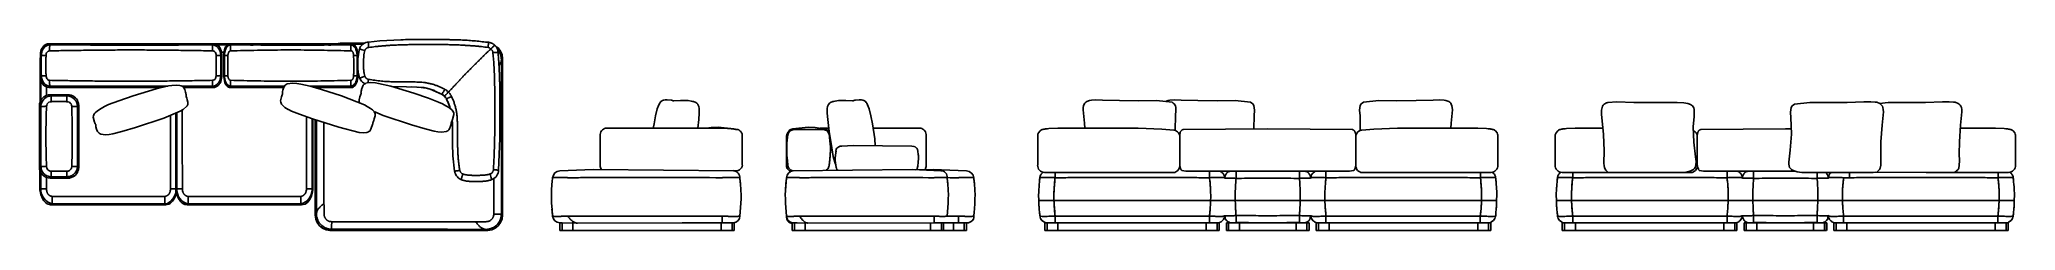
# Model space of a CAD drawing. Header units: millimetres. Extents: x 20383 to 33325, y -327 to 923.
import ezdxf

# ---------------------------------------------------------------- set-up
doc = ezdxf.new("R2010")
doc.units = ezdxf.units.MM

msp = doc.modelspace()

# ---------------------------------------------------------------- linework, layer by layer
for p, q in [((22529, 906), (22538, 907)), ((22612, 914), (22538, 907)), ((22750, 922), (22612, 914)), ((20389, 810), (20387, 798)), ((20387, 798), (20387, 796)), ((20387, 796), (20387, 512)), ((20395, 858), (20389, 836)), ((20389, 836), (20389, 826)), ((20389, 679), (20389, 826)), ((20400, 867), (20395, 858)), ((20406, 876), (20400, 867)), ((20412, 883), (20406, 876)), ((20420, 888), (20412, 883)), ((20428, 892), (20420, 888)), ((20436, 895), (20428, 892)), ((20444, 896), (20436, 895)), ((21522, 896), (20444, 896)), ((21534, 894), (21522, 896)), ((21627, 896), (21527, 895)), ((21542, 891), (21534, 894)), ((21550, 886), (21542, 891)), ((21557, 879), (21550, 886)), ((21564, 870), (21557, 879)), ((21569, 861), (21564, 870)), ((21573, 850), (21569, 861)), ((21577, 826), (21573, 850)), ((21577, 826), (21577, 679)), ((21594, 856), (21590, 831)), ((21590, 831), (21590, 826)), ((21590, 679), (21590, 826)), ((21602, 875), (21594, 856)), ((21607, 883), (21602, 875)), ((21613, 888), (21607, 883)), ((21619, 893), (21613, 888)), ((21625, 895), (21619, 893)), ((21631, 896), (21625, 895)), ((22427, 896), (21631, 896)), ((22511, 899), (22361, 899)), ((22431, 895), (22427, 896)), ((22436, 894), (22431, 895)), ((22442, 890), (22436, 894)), ((22500, 891), (22440, 892)), ((22449, 884), (22442, 890)), ((22455, 876), (22449, 884)), ((22460, 866), (22455, 876)), ((22464, 854), (22460, 866)), ((22468, 826), (22464, 854)), ((22468, 797), (22476, 854)), ((22468, 826), (22468, 679)), ((22468, 740), (22468, 797)), ((22476, 854), (22478, 861)), ((22478, 861), (22482, 869)), ((22479, 863), (22478, 861)), ((22482, 869), (22486, 877)), ((22486, 877), (22492, 884)), ((22492, 884), (22498, 890)), ((22498, 890), (22505, 895)), ((22505, 895), (22512, 900)), ((22512, 900), (22520, 903)), ((22520, 903), (22529, 906)), ((23388, 869), (23374, 876)), ((23403, 848), (23388, 869)), ((23413, 824), (23403, 848)), ((23408, 789), (23407, 803)), ((23408, 414), (23408, 788)), ((23408, 783), (23408, 783)), ((23416, 799), (23413, 824)), ((23416, 799), (23416, -227)), ((20389, 679), (20392, 656)), ((20392, 656), (20396, 645)), ((21566, 638), (21570, 648)), ((21570, 648), (21576, 670)), ((21576, 670), (21577, 679)), ((21590, 679), (21591, 680)), ((21590, 679), (21590, 679)), ((21590, 679), (21594, 652)), ((21592, 682), (21593, 684)), ((21593, 684), (21595, 687)), ((21594, 652), (21598, 640)), ((22455, 630), (22463, 649)), ((22463, 649), (22467, 674)), ((22467, 674), (22468, 679)), ((22471, 706), (22468, 740)), ((22480, 672), (22471, 706)), ((22480, 672), (22480, 670)), ((22483, 664), (22480, 672)), ((22487, 657), (22483, 664)), ((22492, 651), (22487, 657)), ((22498, 645), (22492, 651)), ((20387, 513), (20391, 523)), ((20391, 523), (20396, 532)), ((20396, 645), (20402, 635)), ((20396, 532), (20403, 540)), ((20402, 635), (20408, 627)), ((20403, 540), (20411, 547)), ((20408, 627), (20416, 620)), ((20411, 547), (20420, 553)), ((20416, 620), (20424, 615)), ((20420, 553), (20430, 558)), ((20424, 615), (20432, 611)), ((20430, 558), (20440, 561)), ((20432, 611), (20444, 609)), ((20440, 561), (20453, 562)), ((21180, 609), (20444, 609)), ((20570, 562), (20453, 562)), ((20570, 562), (20580, 561)), ((20580, 561), (20591, 558)), ((20591, 558), (20601, 554)), ((20601, 554), (20610, 549)), ((20610, 549), (20618, 542)), ((20618, 542), (20625, 534)), ((20625, 534), (20631, 525)), ((20631, 525), (20635, 515)), ((20836, 497), (20902, 522)), ((20902, 522), (20997, 554)), ((20997, 554), (21148, 601)), ((21148, 601), (21228, 619)), ((21228, 619), (21249, 622)), ((21279, 624), (21249, 622)), ((21249, 622), (21249, 622)), ((21302, 622), (21279, 624)), ((21310, 620), (21302, 622)), ((21317, 617), (21310, 620)), ((21323, 613), (21317, 617)), ((21328, 607), (21323, 613)), ((21522, 609), (21326, 609)), ((21334, 597), (21328, 607)), ((21340, 579), (21334, 597)), ((21341, 573), (21340, 579)), ((21342, 568), (21341, 573)), ((21343, 563), (21342, 568)), ((21343, 559), (21343, 563)), ((21343, 554), (21343, 559)), ((21343, 550), (21343, 554)), ((21344, 548), (21343, 550)), ((21347, 541), (21344, 548)), ((21350, 529), (21347, 541)), ((21355, 512), (21350, 529)), ((21522, 609), (21530, 610)), ((21530, 610), (21538, 613)), ((21538, 613), (21546, 617)), ((21546, 617), (21553, 623)), ((21553, 623), (21560, 630)), ((21560, 630), (21566, 638)), ((21598, 640), (21603, 629)), ((21603, 629), (21609, 621)), ((21609, 621), (21615, 615)), ((21615, 615), (21622, 611)), ((21622, 611), (21627, 610)), ((21627, 610), (21631, 609)), ((21983, 609), (21631, 609)), ((21969, 549), (21962, 521)), ((21962, 521), (21963, 513)), ((21971, 555), (21969, 549)), ((21973, 561), (21971, 555)), ((21974, 563), (21973, 561)), ((21975, 583), (21974, 578)), ((21974, 578), (21974, 573)), ((21974, 573), (21974, 569)), ((21974, 569), (21974, 563)), ((21977, 591), (21975, 583)), ((21984, 611), (21977, 591)), ((21988, 618), (21984, 611)), ((21992, 624), (21988, 618)), ((21998, 629), (21992, 624)), ((22006, 632), (21998, 629)), ((22042, 637), (22006, 632)), ((22069, 635), (22042, 637)), ((22069, 635), (22094, 631)), ((22094, 631), (22155, 618)), ((22155, 618), (22230, 596)), ((22427, 609), (22185, 609)), ((22230, 596), (22361, 554)), ((22361, 554), (22512, 495)), ((22427, 609), (22433, 610)), ((22433, 610), (22439, 613)), ((22439, 613), (22445, 617)), ((22445, 617), (22450, 623)), ((22450, 623), (22455, 630)), ((22477, 529), (22481, 547)), ((22477, 522), (22477, 529)), ((22480, 508), (22477, 522)), ((22481, 547), (22485, 559)), ((22485, 559), (22488, 566)), ((22488, 576), (22489, 581)), ((22489, 571), (22488, 576)), ((22488, 566), (22489, 567)), ((22489, 586), (22491, 591)), ((22489, 581), (22489, 586)), ((22489, 567), (22489, 571)), ((22491, 591), (22492, 597)), ((22492, 597), (22498, 614)), ((22505, 640), (22498, 645)), ((22498, 614), (22504, 624)), ((22499, 644), (22499, 644)), ((22504, 624), (22509, 630)), ((22512, 635), (22505, 640)), ((22509, 630), (22515, 634)), ((22514, 634), (22512, 635)), ((22515, 634), (22521, 637)), ((22521, 637), (22530, 639)), ((22530, 639), (22553, 641)), ((22553, 641), (22583, 639)), ((22583, 639), (22583, 639)), ((22604, 636), (22583, 639)), ((22684, 618), (22604, 636)), ((22835, 572), (22684, 618)), ((22787, 613), (22692, 616)), ((22854, 612), (22787, 613)), ((22856, 612), (22820, 613)), ((22930, 540), (22835, 572)), ((22901, 608), (22854, 612)), ((22915, 605), (22866, 611)), ((22942, 599), (22901, 608)), ((22970, 589), (22920, 604)), ((22996, 514), (22930, 540)), ((23020, 564), (22942, 599)), ((23020, 564), (22971, 588)), ((23020, 564), (23023, 562)), ((23020, 564), (23027, 559)), ((23035, 552), (23020, 563)), ((23023, 562), (23026, 560)), ((23026, 560), (23029, 557)), ((23027, 559), (23035, 552)), ((23029, 557), (23032, 555)), ((23032, 555), (23035, 552)), ((23035, 552), (23039, 548)), ((23035, 552), (23038, 549)), ((23036, 551), (23039, 548)), ((23039, 547), (23044, 541)), ((23041, 546), (23043, 542)), ((23045, 540), (23047, 536)), ((23048, 534), (23045, 539)), ((23046, 538), (23048, 534)), ((23069, 486), (23048, 534)), ((23049, 531), (23048, 534)), ((23068, 491), (23049, 531)), ((24456, 519), (24456, 519)), ((24611, 524), (24611, 524)), ((24631, 523), (24630, 523)), ((25616, 523), (25616, 523)), ((25636, 524), (25636, 524)), ((25790, 519), (25790, 519)), ((27242, 517), (27261, 524)), ((27261, 524), (27273, 527)), ((27273, 527), (27301, 529)), ((27301, 529), (27346, 527)), ((27346, 527), (27456, 523)), ((27456, 523), (27583, 522)), ((27583, 522), (27700, 523)), ((27700, 523), (27801, 512)), ((27757, 517), (27775, 524)), ((27775, 524), (27787, 527)), ((27787, 527), (27816, 529)), ((27816, 529), (27860, 527)), ((27860, 527), (27970, 523)), ((27970, 523), (28098, 522)), ((28098, 522), (28215, 523)), ((28215, 523), (28315, 512)), ((29155, 523), (29054, 512)), ((29272, 522), (29155, 523)), ((29399, 523), (29272, 522)), ((29510, 527), (29399, 523)), ((29554, 529), (29510, 527)), ((29583, 527), (29554, 529)), ((29595, 524), (29583, 527)), ((29613, 517), (29595, 524)), ((20383, 492), (20384, 503)), ((20383, 85), (20383, 492)), ((20384, 503), (20387, 513)), ((20635, 515), (20638, 505)), ((20638, 505), (20640, 492)), ((20640, 492), (20640, 85)), ((20735, 415), (20736, 423)), ((20743, 383), (20735, 415)), ((20736, 423), (20738, 430)), ((20738, 430), (20741, 436)), ((20741, 436), (20747, 443)), ((20747, 443), (20763, 457)), ((20763, 457), (20786, 472)), ((20786, 472), (20787, 472)), ((20787, 472), (20809, 484)), ((20809, 484), (20836, 497)), ((21012, 348), (21197, 408)), ((21197, 408), (21304, 453)), ((21277, 439), (21277, -51)), ((21283, -61), (21283, 442)), ((21304, 453), (21324, 464)), ((21324, 464), (21348, 486)), ((21348, 486), (21350, 490)), ((21350, 490), (21354, 497)), ((21354, 497), (21355, 504)), ((21355, 504), (21355, 512)), ((21963, 513), (21965, 506)), ((21965, 506), (21969, 500)), ((21969, 500), (21974, 493)), ((21974, 493), (21991, 479)), ((21991, 479), (22012, 466)), ((22012, 466), (22013, 466)), ((22013, 466), (22033, 455)), ((22033, 455), (22086, 434)), ((22086, 434), (22172, 404)), ((22172, 404), (22344, 349)), ((22174, -61), (22174, 403)), ((22189, 398), (22189, -227)), ((22512, 495), (22530, 485)), ((22530, 485), (22551, 472)), ((22551, 472), (22565, 462)), ((22565, 462), (22574, 452)), ((22573, 394), (22570, 388)), ((22576, 404), (22573, 394)), ((22574, 452), (22576, 448)), ((22576, 448), (22578, 445)), ((22581, 423), (22576, 404)), ((22578, 445), (22581, 438)), ((22635, 426), (22579, 449)), ((22581, 438), (22582, 430)), ((22582, 430), (22581, 423)), ((22820, 365), (22635, 426)), ((23023, 501), (22996, 514)), ((23045, 490), (23023, 501)), ((23045, 489), (23045, 490)), ((23069, 475), (23045, 489)), ((23073, 471), (23068, 491)), ((23085, 460), (23069, 475)), ((23073, 472), (23070, 484)), ((23081, 384), (23084, 389)), ((23084, 389), (23086, 394)), ((23090, 454), (23085, 460)), ((23087, 378), (23085, 392)), ((23086, 394), (23088, 400)), ((23086, 389), (23086, 393)), ((23088, 400), (23097, 432)), ((23094, 447), (23090, 454)), ((23096, 440), (23094, 447)), ((23097, 432), (23096, 440)), ((24453, 517), (24453, 516)), ((25564, 510), (25564, 510)), ((27218, 462), (27219, 478)), ((27227, 375), (27218, 462)), ((27219, 478), (27221, 490)), ((27221, 490), (27225, 499)), ((27225, 499), (27230, 506)), ((27230, 506), (27236, 512)), ((27236, 512), (27242, 517)), ((27801, 512), (27809, 507)), ((27809, 507), (27815, 501)), ((27815, 501), (27819, 495)), ((27819, 495), (27823, 488)), ((27824, 425), (27822, 329)), ((27823, 488), (27825, 479)), ((27826, 458), (27824, 425)), ((27825, 479), (27826, 458)), ((28315, 512), (28323, 507)), ((28323, 507), (28329, 501)), ((28329, 501), (28334, 495)), ((28334, 495), (28337, 488)), ((28338, 425), (28336, 338)), ((28337, 488), (28339, 479)), ((28341, 458), (28338, 425)), ((28339, 479), (28341, 458)), ((29030, 479), (29029, 458)), ((29029, 458), (29032, 425)), ((29033, 488), (29030, 479)), ((29032, 425), (29034, 329)), ((29036, 495), (29033, 488)), ((29040, 501), (29036, 495)), ((29046, 507), (29040, 501)), ((29054, 512), (29046, 507)), ((29620, 512), (29613, 517)), ((29626, 506), (29620, 512)), ((29630, 499), (29626, 506)), ((29628, 375), (29637, 462)), ((29634, 490), (29630, 499)), ((29636, 478), (29634, 490)), ((29637, 462), (29636, 478)), ((30617, 479), (30613, 460)), ((30613, 460), (30614, 433)), ((30614, 433), (30619, 390)), ((30620, 487), (30617, 479)), ((30619, 390), (30627, 302)), ((30625, 494), (30620, 487)), ((30631, 500), (30625, 494)), ((30636, 503), (30631, 500)), ((30643, 507), (30636, 503)), ((30644, 508), (30643, 507)), ((30649, 509), (30644, 508)), ((30654, 511), (30649, 509)), ((30714, 516), (30654, 511)), ((30825, 511), (30714, 516)), ((31033, 510), (30825, 511)), ((31109, 511), (31033, 510)), ((31152, 509), (31109, 511)), ((31179, 505), (31152, 509)), ((31197, 498), (31179, 505)), ((31204, 494), (31197, 498)), ((31209, 489), (31204, 494)), ((31214, 483), (31209, 489)), ((31218, 475), (31214, 483)), ((31215, 351), (31220, 419)), ((31220, 464), (31218, 475)), ((31220, 419), (31220, 464)), ((31853, 466), (31852, 445)), ((31852, 445), (31854, 413)), ((31855, 475), (31853, 466)), ((31854, 413), (31857, 303)), ((31859, 482), (31855, 475)), ((31863, 489), (31859, 482)), ((31869, 494), (31863, 489)), ((31877, 499), (31869, 494)), ((31978, 511), (31877, 499)), ((32094, 510), (31978, 511)), ((32222, 510), (32094, 510)), ((32332, 515), (32222, 510)), ((32377, 516), (32332, 515)), ((32405, 514), (32377, 516)), ((32417, 512), (32405, 514)), ((32436, 504), (32417, 512)), ((32492, 511), (32435, 504)), ((32442, 500), (32436, 504)), ((32448, 494), (32442, 500)), ((32453, 487), (32448, 494)), ((32451, 363), (32460, 450)), ((32456, 478), (32453, 487)), ((32459, 466), (32456, 478)), ((32460, 450), (32459, 466)), ((32609, 510), (32492, 511)), ((32736, 510), (32609, 510)), ((32846, 515), (32736, 510)), ((32891, 516), (32846, 515)), ((32920, 514), (32891, 516)), ((32931, 512), (32920, 514)), ((32950, 504), (32931, 512)), ((32957, 500), (32950, 504)), ((32962, 494), (32957, 500)), ((32967, 487), (32962, 494)), ((32965, 363), (32974, 450)), ((32971, 478), (32967, 487)), ((32973, 466), (32971, 478)), ((32974, 450), (32973, 466)), ((20746, 377), (20743, 383)), ((20748, 372), (20746, 377)), ((20751, 367), (20748, 372)), ((20751, 363), (20751, 367)), ((20752, 358), (20751, 363)), ((20753, 352), (20752, 358)), ((20757, 337), (20753, 352)), ((20764, 321), (20757, 337)), ((20769, 314), (20764, 321)), ((20774, 309), (20769, 314)), ((20780, 305), (20774, 309)), ((20784, 303), (20780, 305)), ((20816, 300), (20784, 303)), ((20840, 302), (20816, 300)), ((20840, 302), (20864, 306)), ((20864, 306), (20922, 321)), ((20922, 321), (21012, 348)), ((22344, 349), (22477, 315)), ((22478, 315), (22477, 315)), ((22505, 313), (22478, 315)), ((22526, 314), (22505, 313)), ((22534, 317), (22526, 314)), ((22540, 320), (22534, 317)), ((22546, 324), (22540, 320)), ((22551, 331), (22546, 324)), ((22563, 361), (22551, 331)), ((22565, 367), (22563, 361)), ((22566, 372), (22565, 367)), ((22568, 383), (22566, 380)), ((22566, 380), (22566, 378)), ((22566, 378), (22566, 372)), ((22570, 388), (22568, 383)), ((22910, 338), (22820, 365)), ((22968, 323), (22910, 338)), ((22992, 319), (22968, 323)), ((22992, 319), (23016, 317)), ((23016, 317), (23048, 321)), ((23048, 321), (23052, 322)), ((23052, 322), (23058, 326)), ((23058, 326), (23063, 332)), ((23063, 332), (23068, 338)), ((23068, 338), (23074, 355)), ((23074, 355), (23079, 369)), ((23079, 369), (23080, 375)), ((23080, 375), (23081, 381)), ((23081, 381), (23081, 384)), ((23088, 242), (23087, 378)), ((23088, 333), (23087, 365)), ((23088, 273), (23088, 278)), ((23089, 220), (23088, 273)), ((23397, 274), (23390, 68)), ((24056, 92), (24056, 302)), ((25285, 299), (25281, 267)), ((25285, 299), (25285, 299)), ((25496, 342), (25553, 342)), ((25554, 303), (25553, 312)), ((26190, 92), (26190, 302)), ((26921, 299), (26922, 304)), ((26921, 294), (26921, 299)), ((26921, 294), (26921, 101)), ((26922, 304), (26926, 313)), ((26926, 313), (26937, 326)), ((26937, 326), (26942, 330)), ((26942, 330), (26946, 331)), ((26946, 331), (26951, 333)), ((26951, 333), (26957, 335)), ((26957, 335), (26959, 336)), ((26959, 336), (26960, 336)), ((26960, 336), (26961, 336)), ((26961, 336), (26964, 337)), ((26964, 337), (26967, 337)), ((26967, 337), (26971, 338)), ((26971, 338), (26977, 338)), ((26977, 338), (26985, 339)), ((26994, 340), (26985, 339)), ((26994, 340), (27052, 342)), ((27052, 342), (27076, 342)), ((27410, 342), (27076, 342)), ((27229, 342), (27227, 375)), ((27579, 342), (27410, 342)), ((27733, 336), (27579, 342)), ((27813, 330), (27733, 336)), ((27815, 330), (27813, 330)), ((27818, 330), (27815, 330)), ((27823, 328), (27818, 330)), ((27831, 324), (27823, 328)), ((27837, 319), (27831, 324)), ((27843, 313), (27837, 319)), ((27847, 306), (27843, 313)), ((27849, 298), (27847, 306)), ((27851, 290), (27849, 298)), ((27851, 300), (27851, 300)), ((27851, 299), (27851, 300)), ((27851, 288), (27851, 290)), ((27851, 287), (27851, 288)), ((27851, 287), (27851, 287)), ((27851, 287), (27851, 287)), ((27851, 286), (27851, 287)), ((27851, 286), (27851, 92)), ((27852, 302), (27852, 303)), ((27852, 301), (27852, 302)), ((27874, 334), (28428, 339)), ((28982, 334), (28428, 339)), ((29004, 302), (29004, 303)), ((29004, 301), (29004, 302)), ((29004, 300), (29004, 300)), ((29004, 299), (29004, 300)), ((29005, 290), (29006, 298)), ((29005, 288), (29005, 290)), ((29005, 287), (29005, 288)), ((29005, 287), (29005, 287)), ((29005, 287), (29005, 287)), ((29005, 286), (29005, 287)), ((29005, 286), (29005, 92)), ((29006, 298), (29009, 306)), ((29009, 306), (29013, 313)), ((29013, 313), (29018, 319)), ((29018, 319), (29025, 324)), ((29025, 324), (29032, 328)), ((29032, 328), (29037, 330)), ((29037, 330), (29040, 330)), ((29040, 330), (29043, 330)), ((29043, 330), (29122, 336)), ((29122, 336), (29277, 342)), ((29277, 342), (29445, 342)), ((29445, 342), (29780, 342)), ((29626, 342), (29628, 375)), ((29804, 342), (29780, 342)), ((29861, 340), (29804, 342)), ((29861, 340), (29871, 339)), ((29878, 338), (29871, 339)), ((29884, 338), (29878, 338)), ((29888, 337), (29884, 338)), ((29891, 337), (29888, 337)), ((29894, 336), (29891, 337)), ((29895, 336), (29894, 336)), ((29896, 336), (29895, 336)), ((29899, 335), (29896, 336)), ((29905, 333), (29899, 335)), ((29910, 331), (29905, 333)), ((29913, 330), (29910, 331)), ((29919, 326), (29913, 330)), ((29930, 313), (29919, 326)), ((29933, 304), (29930, 313)), ((29934, 299), (29933, 304)), ((29935, 294), (29934, 299)), ((29935, 294), (29935, 101)), ((30311, 299), (30312, 304)), ((30311, 294), (30311, 299)), ((30311, 294), (30311, 101)), ((30312, 304), (30316, 313)), ((30316, 313), (30327, 326)), ((30327, 326), (30332, 330)), ((30332, 330), (30336, 331)), ((30336, 331), (30341, 333)), ((30341, 333), (30347, 335)), ((30347, 335), (30349, 336)), ((30349, 336), (30350, 336)), ((30350, 336), (30351, 336)), ((30351, 336), (30354, 337)), ((30354, 337), (30357, 337)), ((30357, 337), (30361, 338)), ((30361, 338), (30367, 338)), ((30367, 338), (30375, 339)), ((30384, 340), (30375, 339)), ((30384, 340), (30442, 342)), ((30442, 342), (30466, 342)), ((30625, 342), (30466, 342)), ((30627, 302), (30631, 195)), ((31219, 250), (31215, 351)), ((31221, 324), (31217, 326)), ((31227, 319), (31221, 324)), ((31233, 313), (31227, 319)), ((31237, 306), (31233, 313)), ((31240, 298), (31237, 306)), ((31241, 290), (31240, 298)), ((31241, 299), (31241, 300)), ((31241, 300), (31241, 300)), ((31241, 288), (31241, 290)), ((31241, 287), (31241, 288)), ((31241, 286), (31241, 287)), ((31241, 287), (31241, 287)), ((31241, 287), (31241, 287)), ((31241, 286), (31241, 92)), ((31242, 302), (31242, 303)), ((31242, 301), (31242, 302)), ((31264, 334), (31818, 339)), ((31856, 339), (31818, 339)), ((31857, 303), (31849, 199)), ((32443, 254), (32451, 363)), ((32958, 254), (32965, 363)), ((32963, 342), (33170, 342)), ((33194, 342), (33170, 342)), ((33251, 340), (33194, 342)), ((33251, 340), (33261, 339)), ((33268, 338), (33261, 339)), ((33275, 338), (33268, 338)), ((33278, 337), (33275, 338)), ((33281, 337), (33278, 337)), ((33284, 336), (33281, 337)), ((33285, 336), (33284, 336)), ((33286, 336), (33285, 336)), ((33289, 335), (33286, 336)), ((33295, 333), (33289, 335)), ((33300, 331), (33295, 333)), ((33303, 330), (33300, 331)), ((33309, 326), (33303, 330)), ((33320, 313), (33309, 326)), ((33323, 304), (33320, 313)), ((33325, 299), (33323, 304)), ((33325, 294), (33325, 299)), ((33325, 294), (33325, 101)), ((22198, 158), (22197, -216)), ((23091, 161), (23088, 242)), ((23089, 210), (23089, 220)), ((23090, 166), (23090, 169)), ((23091, 161), (23091, 166)), ((23102, 60), (23091, 161)), ((25285, 97), (25281, 135)), ((25555, 97), (25559, 135)), ((25594, 144), (25596, 168)), ((25595, 124), (25594, 144)), ((25596, 168), (25600, 192)), ((30631, 195), (30629, 114)), ((31229, 156), (31219, 250)), ((31233, 124), (31229, 156)), ((31849, 199), (31840, 121)), ((32443, 174), (32443, 254)), ((32444, 128), (32443, 174)), ((32957, 174), (32958, 254)), ((32959, 128), (32957, 174)), ((20383, 85), (20384, 75)), ((20384, 75), (20387, 64)), ((20386, 66), (20386, -51)), ((20387, 64), (20391, 55)), ((20391, 55), (20396, 45)), ((20396, 45), (20403, 37)), ((20403, 37), (20411, 30)), ((20411, 30), (20420, 24)), ((20420, 24), (20430, 20)), ((20430, 20), (20440, 17)), ((20440, 17), (20453, 15)), ((20570, 15), (20453, 15)), ((20570, 15), (20580, 16)), ((20580, 16), (20591, 19)), ((20591, 19), (20601, 23)), ((20601, 23), (20610, 28)), ((20610, 28), (20618, 35)), ((20618, 35), (20625, 43)), ((20625, 43), (20631, 52)), ((20631, 52), (20635, 62)), ((20635, 62), (20638, 72)), ((20638, 72), (20640, 85)), ((23102, 60), (23102, 59)), ((23103, 56), (23102, 60)), ((23104, 52), (23102, 60)), ((23107, 44), (23104, 52)), ((23110, 37), (23107, 44)), ((23114, 30), (23110, 37)), ((23120, 23), (23114, 30)), ((23125, 18), (23120, 23)), ((23132, 13), (23125, 18)), ((23139, 8), (23132, 13)), ((23146, 5), (23139, 8)), ((23150, 4), (23146, 5)), ((23146, 5), (23146, 5)), ((23338, 3), (23342, 5)), ((23351, 8), (23342, 5)), ((23359, 13), (23351, 8)), ((23367, 19), (23359, 13)), ((23373, 25), (23367, 19)), ((23379, 33), (23373, 25)), ((23383, 41), (23379, 33)), ((23387, 49), (23383, 41)), ((23389, 59), (23387, 49)), ((23390, 68), (23389, 59)), ((24971, 18), (24971, 15)), ((24971, 15), (24974, -19)), ((25275, 18), (25269, -63)), ((25272, -19), (25275, 15)), ((25596, 118), (25595, 124)), ((25596, 122), (25597, 113)), ((25599, 101), (25596, 118)), ((25602, 84), (25599, 101)), ((25603, 81), (25602, 84)), ((25603, 81), (25606, 73)), ((26329, 19), (26329, 15)), ((26329, 15), (26332, -19)), ((26503, 18), (26503, 15)), ((26503, 15), (26506, -19)), ((26935, 18), (26935, 18)), ((27201, 52), (26965, 53)), ((27811, 52), (27201, 52)), ((27811, 52), (27818, 53)), ((27818, 53), (27826, 56)), ((27826, 56), (27833, 60)), ((27833, 60), (27839, 66)), ((27839, 66), (27844, 72)), ((27844, 72), (27848, 80)), ((27848, 80), (27850, 86)), ((27850, 88), (27851, 92)), ((27850, 88), (27850, 88)), ((27850, 86), (27850, 88)), ((27851, 92), (27851, 92)), ((27852, 93), (27852, 97)), ((27853, 88), (27852, 93)), ((27854, 84), (27853, 88)), ((27856, 80), (27854, 84)), ((27857, 75), (27856, 80)), ((27860, 72), (27857, 75)), ((27860, 72), (27860, 71)), ((27863, 68), (27860, 71)), ((27864, 66), (27863, 68)), ((27864, 66), (27865, 66)), ((27866, 65), (27865, 66)), ((27866, 65), (27866, 65)), ((27866, 65), (27892, 62)), ((27892, 62), (28428, 62)), ((28783, 62), (28073, 62)), ((28108, 62), (28114, 61)), ((28114, 61), (28122, 57)), ((28122, 57), (28130, 51)), ((28130, 51), (28136, 45)), ((28136, 45), (28140, 37)), ((28140, 37), (28144, 29)), ((28144, 29), (28146, 19)), ((28156, 43), (28157, 45)), ((28963, 62), (28428, 62)), ((28700, 43), (28699, 45)), ((28712, 29), (28710, 19)), ((28715, 37), (28712, 29)), ((28720, 45), (28715, 37)), ((28726, 51), (28720, 45)), ((28733, 57), (28726, 51)), ((28741, 61), (28733, 57)), ((28747, 62), (28741, 61)), ((28989, 65), (28963, 62)), ((28989, 65), (28991, 66)), ((28989, 65), (28989, 65)), ((28991, 66), (28993, 68)), ((28991, 66), (28991, 66)), ((28993, 68), (28995, 71)), ((28996, 72), (28995, 71)), ((28996, 72), (28998, 75)), ((28998, 75), (29000, 80)), ((29000, 80), (29001, 84)), ((29001, 84), (29002, 88)), ((29002, 88), (29003, 93)), ((29003, 93), (29004, 97)), ((29005, 88), (29005, 92)), ((29005, 92), (29005, 92)), ((29005, 88), (29005, 88)), ((29006, 86), (29005, 88)), ((29008, 80), (29006, 86)), ((29011, 72), (29008, 80)), ((29016, 66), (29011, 72)), ((29023, 60), (29016, 66)), ((29030, 56), (29023, 60)), ((29037, 53), (29030, 56)), ((29045, 52), (29037, 53)), ((29045, 52), (29654, 52)), ((29654, 52), (29890, 53)), ((29920, 18), (29920, 18)), ((30325, 18), (30325, 18)), ((30591, 52), (30355, 53)), ((31201, 52), (30591, 52)), ((30629, 114), (30630, 96)), ((30630, 96), (30634, 84)), ((30634, 84), (30638, 74)), ((30638, 74), (30643, 67)), ((30643, 67), (30657, 52)), ((31040, 52), (31078, 52)), ((31078, 52), (31155, 53)), ((31155, 53), (31176, 56)), ((31176, 56), (31192, 60)), ((31192, 60), (31198, 63)), ((31198, 63), (31200, 64)), ((31200, 64), (31202, 65)), ((31201, 52), (31208, 53)), ((31202, 65), (31216, 73)), ((31208, 53), (31216, 56)), ((31216, 73), (31222, 79)), ((31216, 56), (31223, 60)), ((31222, 79), (31226, 86)), ((31223, 60), (31229, 66)), ((31226, 86), (31230, 93)), ((31229, 66), (31234, 72)), ((31230, 93), (31232, 102)), ((31232, 102), (31233, 124)), ((31234, 72), (31238, 80)), ((31238, 80), (31240, 86)), ((31240, 88), (31241, 92)), ((31240, 88), (31240, 88)), ((31240, 86), (31240, 88)), ((31241, 92), (31241, 92)), ((31242, 93), (31242, 97)), ((31243, 88), (31242, 93)), ((31244, 84), (31243, 88)), ((31246, 80), (31244, 84)), ((31248, 75), (31246, 80)), ((31250, 72), (31248, 75)), ((31250, 72), (31250, 71)), ((31253, 68), (31250, 71)), ((31254, 66), (31253, 68)), ((31254, 66), (31255, 66)), ((31256, 65), (31255, 66)), ((31256, 65), (31256, 65)), ((31256, 65), (31282, 62)), ((31282, 62), (31818, 62)), ((31877, 62), (31463, 62)), ((31498, 62), (31505, 61)), ((31505, 61), (31513, 57)), ((31513, 57), (31520, 51)), ((31520, 51), (31526, 45)), ((31526, 45), (31530, 37)), ((31530, 37), (31534, 29)), ((31534, 29), (31536, 19)), ((31546, 43), (31547, 45)), ((31877, 62), (31818, 62)), ((31840, 121), (31841, 106)), ((31841, 106), (31843, 95)), ((31843, 95), (31846, 86)), ((31846, 86), (31851, 79)), ((31851, 79), (31857, 73)), ((31857, 73), (31864, 68)), ((31864, 68), (31883, 60)), ((31883, 60), (31895, 57)), ((31895, 57), (31926, 53)), ((31926, 53), (31972, 52)), ((31972, 52), (32070, 53)), ((32070, 53), (32133, 52)), ((32090, 43), (32089, 45)), ((32102, 29), (32100, 19)), ((32105, 37), (32102, 29)), ((32110, 45), (32105, 37)), ((32116, 51), (32110, 45)), ((32117, 52), (32116, 51)), ((32392, 52), (32133, 52)), ((32418, 55), (32392, 52)), ((32405, 54), (32740, 52)), ((32418, 55), (32419, 56)), ((32418, 55), (32418, 55)), ((32420, 56), (32419, 56)), ((32420, 56), (32421, 58)), ((32421, 58), (32424, 61)), ((32424, 61), (32430, 67)), ((32424, 61), (32424, 61)), ((32430, 67), (32435, 73)), ((32435, 73), (32439, 81)), ((32439, 81), (32443, 100)), ((32443, 100), (32444, 128)), ((32740, 52), (33045, 52)), ((32924, 52), (32938, 61)), ((32938, 61), (32944, 67)), ((32944, 67), (32949, 73)), ((32949, 73), (32953, 81)), ((32953, 81), (32957, 100)), ((32957, 100), (32959, 128)), ((33045, 52), (33280, 53)), ((33310, 18), (33310, 18)), ((20386, -51), (20386, -61)), ((20386, -61), (20391, -91)), ((20391, -91), (20402, -119)), ((20402, -119), (20409, -130)), ((21255, -136), (21268, -116)), ((21268, -116), (21278, -92)), ((21277, -51), (21277, -61)), ((21278, -92), (21280, -80)), ((21280, -80), (21282, -91)), ((21282, -91), (21293, -119)), ((21283, -62), (21283, -61)), ((21293, -119), (21309, -140)), ((22141, -141), (22154, -125)), ((22154, -125), (22165, -102)), ((22165, -102), (22172, -74)), ((22172, -74), (22174, -61)), ((23167, -1), (23166, -1)), ((23168, -2), (23167, -1)), ((23233, -7), (23230, -7)), ((23255, -7), (23255, -7)), ((23300, -5), (23299, -5)), ((23321, -1), (23321, -1)), ((24974, -19), (24974, -17)), ((24974, -19), (24977, -63)), ((25269, -63), (25272, -19)), ((25272, -17), (25272, -19)), ((26332, -19), (26335, -63)), ((26506, -19), (26510, -63)), ((20409, -130), (20417, -139)), ((20417, -139), (20425, -146)), ((20425, -146), (20434, -152)), ((20434, -152), (20455, -159)), ((20455, -159), (20461, -160)), ((20461, -160), (21202, -160)), ((21202, -160), (21209, -160)), ((21209, -160), (21220, -158)), ((21220, -158), (21230, -155)), ((21230, -155), (21239, -150)), ((21239, -150), (21255, -136)), ((21309, -140), (21318, -148)), ((21318, -148), (21327, -153)), ((21327, -153), (21336, -157)), ((21336, -157), (21351, -160)), ((21351, -160), (22093, -160)), ((22093, -160), (22099, -160)), ((22099, -160), (22123, -154)), ((22123, -154), (22132, -148)), ((22132, -148), (22141, -141)), ((22189, -227), (22193, -253)), ((22193, -253), (22202, -276)), ((22197, -217), (22198, -231)), ((23413, -253), (23403, -276)), ((23416, -227), (23413, -253)), ((23740, -193), (23737, -147)), ((23743, -228), (23740, -193)), ((23744, -233), (23743, -228)), ((24954, -235), (24925, -235)), ((26510, -147), (26510, -147)), ((26928, -132), (28428, -132)), ((26936, -233), (26936, -233)), ((26936, -233), (26937, -241)), ((26937, -241), (26940, -249)), ((26940, -249), (26949, -262)), ((27035, -233), (27035, -241)), ((27035, -241), (27035, -249)), ((27035, -249), (27035, -256)), ((27035, -256), (27035, -262)), ((28046, -233), (28046, -241)), ((28046, -241), (28046, -249)), ((28046, -249), (28046, -256)), ((28046, -256), (28046, -262)), ((28137, -256), (28132, -262)), ((28141, -249), (28137, -256)), ((28144, -241), (28141, -249)), ((28144, -241), (28145, -237)), ((28146, -233), (28145, -237)), ((28146, -228), (28146, -230)), ((28149, -244), (28146, -230)), ((28146, -233), (28146, -233)), ((28152, -253), (28149, -244)), ((28157, -261), (28152, -253)), ((29927, -132), (28428, -132)), ((28698, -261), (28703, -253)), ((28703, -253), (28706, -244)), ((28706, -244), (28709, -230)), ((28709, -228), (28709, -230)), ((28710, -233), (28710, -233)), ((28710, -233), (28711, -237)), ((28711, -241), (28711, -237)), ((28711, -241), (28714, -249)), ((28714, -249), (28718, -256)), ((28718, -256), (28723, -262)), ((28809, -233), (28809, -241)), ((28809, -241), (28809, -249)), ((28809, -249), (28809, -256)), ((28809, -256), (28809, -262)), ((29820, -233), (29820, -241)), ((29820, -241), (29820, -249)), ((29820, -249), (29820, -256)), ((29820, -256), (29820, -262)), ((29916, -249), (29906, -262)), ((29918, -241), (29916, -249)), ((29920, -233), (29918, -241)), ((29920, -233), (29920, -233)), ((30318, -132), (31818, -132)), ((30326, -233), (30326, -233)), ((30326, -233), (30327, -241)), ((30327, -241), (30330, -249)), ((30330, -249), (30339, -262)), ((30425, -233), (30425, -241)), ((30425, -241), (30425, -249)), ((30425, -249), (30425, -256)), ((30425, -256), (30425, -262)), ((31436, -233), (31436, -241)), ((31436, -241), (31436, -249)), ((31436, -249), (31436, -256)), ((31436, -256), (31436, -262)), ((31527, -256), (31522, -262)), ((31531, -249), (31527, -256)), ((31534, -241), (31531, -249)), ((31534, -241), (31535, -237)), ((31536, -233), (31535, -237)), ((31536, -228), (31536, -230)), ((31539, -244), (31536, -230)), ((31536, -233), (31536, -233)), ((31543, -253), (31539, -244)), ((31547, -261), (31543, -253)), ((33317, -132), (31818, -132)), ((32088, -261), (32093, -253)), ((32093, -253), (32097, -244)), ((32097, -244), (32099, -230)), ((32099, -228), (32099, -230)), ((32100, -233), (32101, -237)), ((32100, -233), (32100, -233)), ((32101, -241), (32101, -237)), ((32101, -241), (32104, -249)), ((32104, -249), (32108, -256)), ((32108, -256), (32113, -262)), ((32199, -233), (32199, -241)), ((32199, -241), (32199, -249)), ((32199, -249), (32199, -256)), ((32199, -256), (32199, -262)), ((33210, -233), (33210, -241)), ((33210, -241), (33210, -249)), ((33210, -249), (33210, -256)), ((33210, -256), (33210, -262)), ((33306, -249), (33297, -262)), ((33308, -241), (33306, -249)), ((33310, -233), (33308, -241)), ((33310, -233), (33310, -233)), ((22202, -276), (22217, -297)), ((22217, -297), (22237, -313)), ((22237, -313), (22260, -323)), ((22260, -323), (22285, -327)), ((22285, -327), (22289, -327)), ((22289, -327), (23316, -327)), ((22931, -319), (23305, -320)), ((23305, -320), (23319, -319)), ((23320, -327), (23316, -327)), ((23345, -323), (23320, -327)), ((23368, -313), (23345, -323)), ((23388, -297), (23368, -313)), ((23403, -276), (23388, -297)), ((23792, -277), (23792, -327)), ((23792, -277), (23806, -277)), ((23806, -327), (23792, -327)), ((23806, -327), (23806, -277)), ((23806, -277), (23907, -279)), ((24848, -327), (23806, -327)), ((23877, -327), (23877, -269)), ((24848, -327), (24848, -278)), ((24919, -327), (24848, -327)), ((24854, -278), (24919, -277)), ((24919, -327), (24919, -277)), ((24919, -277), (24933, -277)), ((24933, -327), (24919, -327)), ((24933, -277), (24933, -327)), ((25313, -277), (25313, -327)), ((25313, -277), (25316, -278)), ((25327, -327), (25313, -327)), ((25327, -327), (25327, -278)), ((26219, -327), (25327, -327)), ((25398, -327), (25398, -278)), ((26219, -327), (26219, -278)), ((26290, -327), (26219, -327)), ((26275, -278), (26290, -277)), ((26290, -327), (26290, -277)), ((26290, -277), (26304, -277)), ((26369, -327), (26290, -327)), ((26304, -277), (26304, -327)), ((26403, -278), (26304, -278)), ((26304, -278), (26403, -278)), ((26369, -327), (26369, -278)), ((26440, -327), (26369, -327)), ((26414, -277), (26440, -277)), ((26440, -327), (26440, -277)), ((26440, -277), (26454, -277)), ((26454, -327), (26440, -327)), ((26454, -277), (26454, -327)), ((26949, -262), (26966, -274)), ((26966, -274), (26969, -275)), ((26967, -327), (26967, -277)), ((26982, -277), (26967, -277)), ((26967, -327), (27053, -327)), ((26969, -275), (26977, -277)), ((26977, -277), (26981, -277)), ((26979, -277), (26979, -277)), ((27007, -278), (26982, -277)), ((26982, -277), (26982, -327)), ((27035, -262), (27035, -267)), ((27035, -267), (27035, -272)), ((27035, -272), (27035, -275)), ((27035, -275), (27035, -277)), ((27035, -277), (27035, -278)), ((27035, -278), (28046, -278)), ((28046, -278), (27035, -278)), ((27053, -327), (27053, -278)), ((27053, -327), (28025, -327)), ((28025, -327), (28025, -278)), ((28025, -327), (28110, -327)), ((28046, -262), (28046, -267)), ((28046, -267), (28046, -272)), ((28046, -272), (28046, -275)), ((28046, -275), (28046, -277)), ((28046, -277), (28046, -278)), ((28046, -278), (28056, -278)), ((28056, -278), (28064, -278)), ((28064, -278), (28071, -278)), ((28071, -278), (28077, -278)), ((28077, -278), (28086, -278)), ((28086, -278), (28091, -278)), ((28091, -278), (28095, -278)), ((28095, -278), (28096, -278)), ((28096, -278), (28097, -278)), ((28096, -278), (28096, -327)), ((28097, -278), (28097, -278)), ((28097, -278), (28097, -278)), ((28097, -278), (28098, -278)), ((28098, -278), (28099, -278)), ((28099, -278), (28102, -277)), ((28110, -277), (28100, -277)), ((28102, -277), (28111, -275)), ((28102, -277), (28102, -277)), ((28110, -277), (28110, -277)), ((28110, -327), (28110, -277)), ((28110, -327), (28110, -277)), ((28110, -327), (28110, -327)), ((28111, -275), (28112, -275)), ((28112, -275), (28122, -270)), ((28126, -267), (28122, -270)), ((28126, -267), (28129, -265)), ((28132, -262), (28129, -265)), ((28162, -267), (28157, -261)), ((28157, -327), (28157, -277)), ((28698, -277), (28157, -277)), ((28157, -327), (28157, -277)), ((28157, -327), (28698, -327)), ((28168, -271), (28162, -267)), ((28174, -274), (28168, -271)), ((28171, -277), (28171, -327)), ((28182, -277), (28174, -274)), ((28217, -277), (28182, -277)), ((28182, -277), (28182, -277)), ((28182, -277), (28182, -277)), ((28182, -277), (28182, -277)), ((28182, -277), (28182, -277)), ((28322, -277), (28217, -277)), ((28242, -327), (28242, -277)), ((28428, -278), (28322, -277)), ((28428, -278), (28534, -277)), ((28534, -277), (28639, -277)), ((28613, -327), (28613, -277)), ((28639, -277), (28673, -277)), ((28673, -277), (28681, -274)), ((28673, -277), (28673, -277)), ((28673, -277), (28673, -277)), ((28673, -277), (28673, -277)), ((28673, -277), (28673, -277)), ((28681, -274), (28688, -271)), ((28684, -277), (28684, -327)), ((28688, -271), (28693, -267)), ((28693, -267), (28698, -261)), ((28698, -327), (28698, -277)), ((28698, -327), (28698, -277)), ((28723, -262), (28726, -265)), ((28729, -267), (28726, -265)), ((28729, -267), (28733, -270)), ((28743, -275), (28733, -270)), ((28745, -275), (28743, -275)), ((28753, -277), (28745, -275)), ((28745, -277), (28745, -277)), ((28745, -327), (28745, -277)), ((28745, -327), (28745, -277)), ((28745, -277), (28755, -277)), ((28745, -327), (28745, -327)), ((28831, -327), (28745, -327)), ((28757, -278), (28753, -277)), ((28753, -277), (28753, -277)), ((28757, -278), (28757, -278)), ((28758, -278), (28757, -278)), ((28758, -278), (28758, -278)), ((28759, -278), (28758, -278)), ((28759, -278), (28759, -278)), ((28760, -278), (28759, -278)), ((28765, -278), (28760, -278)), ((28760, -278), (28760, -327)), ((28770, -278), (28765, -278)), ((28778, -278), (28770, -278)), ((28784, -278), (28778, -278)), ((28791, -278), (28784, -278)), ((28799, -278), (28791, -278)), ((28809, -278), (28799, -278)), ((28809, -262), (28809, -267)), ((28809, -267), (28809, -272)), ((28809, -272), (28809, -275)), ((28809, -275), (28809, -277)), ((28809, -277), (28809, -278)), ((28809, -278), (29820, -278)), ((29820, -278), (28809, -278)), ((28831, -327), (28831, -278)), ((29888, -327), (28831, -327)), ((29803, -327), (29803, -278)), ((29888, -327), (29803, -327)), ((29820, -262), (29820, -267)), ((29820, -267), (29820, -272)), ((29820, -272), (29820, -275)), ((29820, -275), (29820, -277)), ((29820, -277), (29820, -278)), ((29849, -278), (29874, -277)), ((29874, -277), (29888, -277)), ((29874, -277), (29874, -327)), ((29878, -277), (29875, -277)), ((29877, -277), (29877, -277)), ((29887, -275), (29878, -277)), ((29889, -274), (29887, -275)), ((29888, -327), (29888, -277)), ((29906, -262), (29889, -274)), ((30339, -262), (30356, -274)), ((30356, -274), (30359, -275)), ((30357, -327), (30357, -277)), ((30372, -277), (30357, -277)), ((30357, -327), (30443, -327)), ((30359, -275), (30367, -277)), ((30367, -277), (30371, -277)), ((30369, -277), (30369, -277)), ((30372, -277), (30372, -327)), ((30397, -278), (30372, -277)), ((30425, -262), (30425, -267)), ((30425, -267), (30425, -272)), ((30425, -272), (30425, -275)), ((30425, -275), (30425, -277)), ((30425, -277), (30425, -278)), ((30425, -278), (31436, -278)), ((31436, -278), (30425, -278)), ((30443, -327), (30443, -278)), ((31415, -327), (30443, -327)), ((31415, -327), (31415, -278)), ((31415, -327), (31500, -327)), ((31436, -262), (31436, -267)), ((31436, -267), (31436, -272)), ((31436, -272), (31436, -275)), ((31436, -275), (31436, -277)), ((31436, -277), (31436, -278)), ((31436, -278), (31446, -278)), ((31446, -278), (31455, -278)), ((31455, -278), (31462, -278)), ((31462, -278), (31467, -278)), ((31467, -278), (31476, -278)), ((31476, -278), (31481, -278)), ((31481, -278), (31485, -278)), ((31485, -278), (31487, -278)), ((31486, -278), (31486, -327)), ((31487, -278), (31487, -278)), ((31487, -278), (31488, -278)), ((31487, -278), (31487, -278)), ((31488, -278), (31489, -278)), ((31488, -278), (31488, -278)), ((31489, -278), (31492, -277)), ((31500, -277), (31491, -277)), ((31492, -277), (31501, -275)), ((31492, -277), (31492, -277)), ((31500, -327), (31500, -277)), ((31500, -277), (31500, -277)), ((31500, -327), (31500, -277)), ((31501, -275), (31502, -275)), ((31502, -275), (31513, -270)), ((31516, -267), (31513, -270)), ((31516, -267), (31519, -265)), ((31522, -262), (31519, -265)), ((31552, -267), (31547, -261)), ((31547, -327), (31547, -277)), ((32089, -277), (31547, -277)), ((31547, -327), (31547, -277)), ((32088, -327), (31547, -327)), ((31558, -271), (31552, -267)), ((31564, -274), (31558, -271)), ((31561, -277), (31561, -327)), ((31572, -277), (31564, -274)), ((31607, -277), (31572, -277)), ((31572, -277), (31572, -277)), ((31572, -277), (31572, -277)), ((31572, -277), (31572, -277)), ((31572, -277), (31572, -277)), ((31712, -277), (31607, -277)), ((31632, -327), (31632, -277)), ((31818, -278), (31712, -277)), ((31818, -278), (31924, -277)), ((31924, -277), (32029, -277)), ((32003, -327), (32003, -277)), ((32029, -277), (32063, -277)), ((32063, -277), (32064, -277)), ((32064, -277), (32071, -274)), ((32064, -277), (32064, -277)), ((32064, -277), (32064, -277)), ((32064, -277), (32064, -277)), ((32071, -274), (32078, -271)), ((32074, -277), (32074, -327)), ((32078, -271), (32083, -267)), ((32083, -267), (32088, -261)), ((32088, -327), (32088, -277)), ((32089, -327), (32089, -277)), ((32113, -262), (32116, -265)), ((32119, -267), (32116, -265)), ((32119, -267), (32123, -270)), ((32133, -275), (32123, -270)), ((32135, -275), (32133, -275)), ((32143, -277), (32135, -275)), ((32135, -327), (32135, -277)), ((32135, -277), (32136, -277)), ((32136, -277), (32145, -277)), ((32136, -327), (32136, -277)), ((32221, -327), (32136, -327)), ((32147, -278), (32143, -277)), ((32143, -277), (32143, -277)), ((32147, -278), (32147, -278)), ((32148, -278), (32147, -278)), ((32149, -278), (32148, -278)), ((32148, -278), (32148, -278)), ((32150, -278), (32149, -278)), ((32149, -278), (32149, -278)), ((32155, -278), (32150, -278)), ((32150, -278), (32150, -327)), ((32160, -278), (32155, -278)), ((32168, -278), (32160, -278)), ((32174, -278), (32168, -278)), ((32181, -278), (32174, -278)), ((32189, -278), (32181, -278)), ((32199, -278), (32189, -278)), ((32199, -262), (32199, -267)), ((32199, -267), (32199, -272)), ((32199, -272), (32199, -275)), ((32199, -275), (32199, -277)), ((32199, -277), (32199, -278)), ((32199, -278), (33210, -278)), ((33210, -278), (32199, -278)), ((32221, -327), (32221, -278)), ((33193, -327), (32221, -327)), ((33193, -327), (33193, -278)), ((33278, -327), (33193, -327)), ((33210, -262), (33210, -267)), ((33210, -267), (33210, -272)), ((33210, -272), (33210, -275)), ((33210, -275), (33210, -277)), ((33210, -277), (33210, -278)), ((33239, -278), (33264, -277)), ((33264, -277), (33278, -277)), ((33264, -277), (33264, -327)), ((33268, -277), (33265, -277)), ((33267, -277), (33267, -277)), ((33277, -275), (33268, -277)), ((33279, -274), (33277, -275)), ((33278, -327), (33278, -277)), ((33297, -262), (33279, -274))]:
    msp.add_line(p, q)
at = {"flags": 128}
for points in [[(24701, 484), (24699, 489), (24698, 493), (24696, 497), (24694, 500), (24689, 506), (24682, 510), (24666, 517), (24660, 518), (24652, 520), (24631, 523), (24624, 524), (24611, 524), (24581, 523), (24538, 522), (24536, 522), (24534, 522), (24530, 523), (24522, 525), (24520, 525), (24495, 529), (24481, 529), (24471, 527), (24463, 524), (24456, 519), (24453, 517), (24449, 511), (24445, 506)], [(24463, 524), (24463, 524)], [(24471, 527), (24471, 527)], [(24481, 529), (24481, 529)], [(24538, 522), (24538, 522)], [(25545, 484), (25547, 489), (25549, 493), (25551, 497), (25553, 500), (25558, 506), (25564, 510), (25580, 517), (25586, 518), (25594, 520), (25616, 523), (25623, 524), (25636, 524), (25665, 523), (25709, 522), (25710, 522), (25713, 522), (25716, 523), (25724, 525), (25727, 525), (25752, 529), (25765, 529), (25775, 527), (25783, 524), (25790, 519), (25793, 517), (25798, 511), (25802, 506)], [(25765, 529), (25765, 529), (25765, 529)], [(24445, 506), (24439, 496), (24429, 469), (24418, 424), (24408, 371), (24403, 342)], [(24666, 517), (24666, 517)], [(24694, 342), (24701, 400), (24704, 440), (24704, 461), (24703, 472), (24701, 484)], [(25599, 102), (25597, 106), (25592, 120), (25582, 158), (25572, 214), (25556, 320), (25546, 400), (25543, 440), (25542, 461), (25543, 472), (25545, 484)], [(25552, 500), (25553, 500)], [(25580, 517), (25582, 517)], [(25802, 506), (25807, 496), (25817, 469), (25828, 424), (25838, 371), (25854, 272), (25857, 227)], [(25807, 496), (25807, 496)], [(24056, 302), (24057, 310), (24060, 318), (24065, 325), (24070, 332), (24077, 337), (24084, 340), (24090, 342), (24093, 342), (24094, 342), (24095, 342), (24095, 342), (24095, 342), (24096, 342)], [(24831, 342), (24096, 342)], [(24929, 338), (24829, 350), (24783, 348), (24751, 342)], [(24935, 337), (24935, 337), (24934, 337), (24932, 337), (24928, 338), (24924, 338)], [(24929, 338), (24936, 337), (24938, 336)], [(24935, 337), (24935, 337), (24935, 337), (24935, 337)], [(24986, 294), (24986, 299), (24985, 305), (24983, 309), (24981, 313), (24979, 317), (24976, 320), (24973, 323), (24970, 326), (24969, 327), (24967, 328), (24965, 329), (24963, 331), (24961, 332), (24958, 333), (24955, 333), (24954, 334), (24953, 334), (24953, 334)], [(24986, 101), (24986, 294)], [(25317, 338), (25311, 337), (25304, 335), (25298, 331), (25293, 326), (25289, 319), (25287, 312), (25285, 302)], [(25317, 338), (25418, 350), (25463, 348), (25518, 339), (25522, 338)], [(25326, 333), (25327, 333), (25329, 333), (25333, 333), (25338, 333), (25345, 333), (25347, 333)], [(25493, 333), (25503, 333), (25509, 333), (25513, 333), (25514, 333)], [(25553, 312), (25551, 319), (25547, 326), (25542, 331), (25536, 335), (25529, 337), (25522, 338)], [(25843, 342), (26150, 342)], [(26190, 302), (26189, 310), (26186, 318), (26181, 325), (26176, 332), (26169, 337), (26162, 340), (26156, 342), (26153, 342), (26152, 342), (26152, 342), (26151, 342), (26151, 342), (26150, 342)], [(25602, 204), (25599, 191), (25599, 189)], [(25639, 225), (25628, 224), (25619, 221), (25612, 217), (25606, 212), (25604, 209), (25602, 204)], [(26096, 225), (25713, 229), (25639, 225)], [(26118, 220), (26110, 223), (26096, 225)], [(26139, 170), (26136, 191), (26133, 204)], [(26141, 142), (26141, 150), (26140, 163), (26139, 170)], [(26139, 120), (26139, 122), (26141, 142)], [(23744, 18), (23741, -9), (23739, -25)], [(24931, 64), (24009, 71), (23792, 64)], [(24063, 70), (24063, 71), (24059, 78), (24057, 86), (24056, 92)], [(24971, 18), (24970, 23), (24968, 32), (24964, 41), (24958, 48), (24952, 54), (24945, 58), (24931, 64)], [(24974, -25), (24973, -10), (24971, 18)], [(25275, 18), (25273, -10), (25272, -25)], [(25317, 64), (26098, 71), (26287, 64)], [(25606, 73), (25612, 68), (25614, 66)], [(26121, 70), (26237, 71), (26454, 64)], [(26130, 70), (26135, 94), (26139, 120)], [(26183, 70), (26187, 78), (26189, 86), (26190, 92)], [(26332, -25), (26331, -10), (26329, 19)], [(26507, -25), (26505, -9), (26503, 11)], [(23739, -25), (23737, -65), (23736, -93), (23736, -121), (23737, -148)], [(24975, -177), (24977, -149), (24978, -121), (24978, -93), (24977, -63)], [(25271, -39), (25269, -65), (25268, -93), (25269, -121), (25269, -149), (25271, -177)], [(26333, -177), (26335, -149), (26335, -121), (26336, -93), (26335, -63)], [(26507, -187), (26509, -149), (26510, -121), (26511, -93), (26510, -63)], [(23739, -187), (23741, -205), (23743, -229)], [(24854, -233), (24742, -233), (24630, -233), (24517, -233), (24405, -233), (24293, -233), (24180, -233), (24068, -233), (23956, -233), (23843, -233)], [(24971, -233), (24973, -205), (24975, -177)], [(25271, -177), (25273, -205), (25276, -233)], [(25415, -279), (25346, -278), (25336, -278), (25330, -278), (25326, -278), (25323, -278), (25320, -278), (25319, -278), (25318, -278), (25318, -278), (25318, -278), (25318, -278), (25317, -278), (25316, -278), (25309, -276), (25301, -273), (25294, -269), (25288, -263), (25283, -256), (25279, -248), (25277, -240), (25276, -233)], [(26328, -233), (26331, -205), (26333, -177)], [(26502, -233), (26505, -205), (26507, -187)], [(24854, -278), (23906, -279), (23904, -279)], [(24592, -278), (24854, -278)], [(26242, -278), (25416, -279), (25415, -279)], [(26242, -278), (26250, -278), (26264, -278), (26275, -278)]]:
    msp.add_lwpolyline(points, dxfattribs=at)
for centre, radius, start, end in [((22361, 788), 111, 90, 103.8745), ((23794, 13), 50.8, 92.7271, 174.034), ((24943, 107), 44.1, 254.456, 352.2778), ((25325, 14), 50, 99.1984, 175.4395), ((25325, 102), 40, 187.4336, 233.3981), ((25344, 136), 78.5, 236.5646, 247.5515), ((25454, 166), 128, 308.4034, 314.4263), ((25515, 102), 40, 315.8702, 352.5664), ((26287, 22), 41.6, 355.0073, 90.6103), ((26450, 10), 53.6, 8.5303, 84.8122), ((26965, 98), 44.6, 176.1567, 270), ((29890, 98), 44.6, 270, 3.8433), ((30355, 98), 44.6, 176.1567, 270), ((33280, 98), 44.6, 270, 3.8433), ((20491, -57), 99.4, 178.1594, 255.087), ((21174, -59), 103, 298.7627, 359.0535), ((21379, -61), 95.9, 181.0752, 253.2107), ((22074, -61), 94.4, 282.6696, 0.9376), ((23792, -229), 48.3, 184.6473, 269.713), ((24924, -231), 47.1, 282.0208, 358.1088), ((26455, -224), 53.8, 269.298, 325.8058)]:
    msp.add_arc(centre, radius, start, end)
for points, knots in [([(22538, 907), (22538, 907), (22537, 907), (22537, 905), (22537, 901), (22538, 893), (22538, 885), (22539, 878), (22539, 874), (22539, 872)], [0, 0, 0, 0, 0.1, 0.2, 0.4, 0.6, 0.8, 0.9, 1, 1, 1, 1]), ([(23325, 905), (23311, 906), (23282, 909), (23239, 914), (23203, 917), (23174, 919), (23153, 920), (23131, 921), (23113, 921), (23098, 922), (23087, 922), (23078, 922), (23071, 922), (23066, 923), (23061, 923), (23054, 923), (23047, 923), (23038, 923), (23029, 923), (23019, 923), (23009, 923), (23000, 923), (22993, 923), (22986, 923), (22980, 923), (22971, 923), (22954, 923), (22934, 923), (22912, 923), (22895, 923), (22881, 923), (22869, 923), (22860, 923), (22851, 923), (22838, 923), (22824, 923), (22812, 923), (22808, 923), (22789, 923), (22770, 922), (22750, 922)], [0, 0, 0, 0, 0.0625, 0.125, 0.1875, 0.21875, 0.25, 0.28125, 0.3125, 0.328125, 0.34375, 0.359375, 0.3671875, 0.375, 0.3828125, 0.390625, 0.40625, 0.421875, 0.4375, 0.453125, 0.46875, 0.484375, 0.4921875, 0.5, 0.5078125, 0.515625, 0.53125, 0.5625, 0.578125, 0.59375, 0.609375, 0.6171875, 0.625, 0.6328125, 0.640625, 0.65625, 0.6659866, 0.6659866, 0.6659866, 0.7071852, 0.7071852, 0.7071852, 0.7071852]), ([(20387, 796), (20387, 796), (20387, 795), (20388, 794), (20389, 793)], [0.5555556, 0.5555556, 0.5555556, 0.5555556, 0.6666667, 0.8174514, 0.8174514, 0.8174514, 0.8174514]), ([(20392, 823), (20392, 823), (20391, 823), (20390, 824), (20390, 825), (20389, 826), (20389, 826), (20389, 826), (20389, 826)], [0.1742259, 0.1742259, 0.1742259, 0.1742259, 0.1875, 0.25, 0.3125, 0.375, 0.4375, 0.5, 0.5, 0.5, 0.5]), ([(20395, 819), (20395, 826), (20397, 840), (20404, 858), (20414, 871), (20424, 880), (20436, 886), (20445, 888), (20450, 888)], [0, 0, 0, 0, 0.2222222, 0.4444444, 0.5833333, 0.7222222, 0.8611111, 0.9999999, 0.9999999, 0.9999999, 0.9999999]), ([(20395, 819), (20395, 819), (20396, 819), (20398, 819), (20401, 819), (20406, 819), (20412, 819), (20416, 819), (20421, 819), (20424, 819), (20426, 819)], [0, 0, 0, 0, 0.1, 0.2, 0.4, 0.6, 0.7, 0.8, 0.9, 1, 1, 1, 1]), ([(20395, 819), (20395, 804), (20395, 782), (20395, 753), (20395, 731), (20395, 712), (20395, 700), (20395, 693), (20395, 689), (20395, 688), (20395, 687)], [0, 0, 0, 0, 0.333333, 0.5, 0.666667, 0.833333, 0.916667, 0.958333, 0.979167, 1, 1, 1, 1]), ([(20426, 686), (20426, 689), (20426, 696), (20425, 708), (20425, 724), (20425, 743), (20425, 762), (20425, 781), (20425, 797), (20426, 810), (20426, 816), (20426, 819)], [0, 0, 0, 0, 0.071429, 0.142857, 0.285714, 0.428571, 0.571429, 0.714286, 0.857143, 0.928571, 1, 1, 1, 1]), ([(20426, 819), (20426, 822), (20426, 828), (20429, 835), (20433, 841), (20437, 845), (20443, 848), (20447, 849), (20449, 849)], [0, 0, 0, 0, 0.2, 0.4, 0.55, 0.7, 0.85, 1, 1, 1, 1]), ([(20444, 896), (20444, 896), (20444, 896), (20444, 896), (20445, 895), (20445, 894), (20446, 893), (20446, 892), (20446, 892)], [0.5, 0.5, 0.5, 0.5, 0.5625, 0.625, 0.6875, 0.75, 0.8125, 0.8236269, 0.8236269, 0.8236269, 0.8236269]), ([(20450, 888), (20450, 888), (20450, 887), (20450, 884), (20450, 879), (20449, 871), (20449, 860), (20449, 853), (20449, 849)], [0, 0, 0, 0, 0.1, 0.2, 0.4, 0.6, 0.8, 1, 1, 1, 1]), ([(21516, 888), (21476, 888), (21397, 888), (21239, 887), (21042, 887), (20766, 887), (20568, 888), (20450, 888)], [0, 0, 0, 0, 0.111111, 0.222222, 0.444444, 0.666667, 1, 1, 1, 1]), ([(21516, 888), (21519, 888), (21527, 887), (21537, 883), (21546, 877), (21554, 868), (21561, 858), (21566, 845), (21570, 832), (21570, 823), (21570, 819)], [0.0000002, 0.0000002, 0.0000002, 0.0000002, 0.1111111, 0.2222222, 0.3333333, 0.4444444, 0.5833333, 0.7222222, 0.8611111, 1, 1, 1, 1]), ([(21516, 888), (21516, 888), (21516, 887), (21516, 884), (21516, 879), (21516, 871), (21516, 862), (21516, 855), (21516, 851), (21516, 849)], [0, 0, 0, 0, 0.1, 0.2, 0.4, 0.6, 0.8, 0.9, 1, 1, 1, 1]), ([(21516, 849), (21519, 849), (21525, 848), (21533, 842), (21538, 832), (21540, 823), (21540, 819)], [0, 0, 0, 0, 0.2, 0.4, 0.7, 1, 1, 1, 1]), ([(21519, 892), (21519, 892), (21520, 893), (21520, 894), (21521, 895), (21521, 896), (21522, 896), (21522, 896), (21522, 896)], [0.1763695, 0.1763695, 0.1763695, 0.1763695, 0.1875, 0.25, 0.3125, 0.375, 0.4375, 0.5, 0.5, 0.5, 0.5]), ([(21570, 819), (21570, 819), (21570, 819), (21568, 819), (21564, 819), (21558, 819), (21550, 819), (21543, 819), (21540, 819)], [0, 0, 0, 0, 0.1, 0.2, 0.4, 0.6, 0.8, 1, 1, 1, 1]), ([(21540, 819), (21540, 816), (21540, 810), (21540, 797), (21540, 781), (21540, 762), (21540, 743), (21540, 724), (21540, 708), (21540, 696), (21540, 689), (21540, 686)], [0, 0, 0, 0, 0.071429, 0.142857, 0.285714, 0.428571, 0.571429, 0.714286, 0.857143, 0.928571, 1, 1, 1, 1]), ([(21577, 826), (21577, 826), (21577, 826), (21577, 826), (21576, 825), (21575, 824), (21574, 823), (21574, 823), (21574, 823)], [0.5, 0.5, 0.5, 0.5, 0.5625, 0.625, 0.6875, 0.75, 0.8125, 0.825774, 0.825774, 0.825774, 0.825774]), ([(21591, 824), (21591, 825), (21591, 825), (21590, 826), (21590, 826), (21590, 826), (21590, 826)], [0.255161, 0.255161, 0.255161, 0.255161, 0.3125, 0.375, 0.4375, 0.5, 0.5, 0.5, 0.5]), ([(21595, 819), (21594, 820), (21593, 821), (21592, 823), (21592, 824), (21591, 824)], [0.0000001, 0.0000001, 0.0000001, 0.0000001, 0.125, 0.1875, 0.25, 0.25, 0.25, 0.25]), ([(21635, 888), (21632, 888), (21626, 886), (21617, 881), (21611, 874), (21605, 866), (21601, 857), (21598, 847), (21596, 838), (21595, 828), (21595, 822), (21595, 819)], [0.0000002, 0.0000002, 0.0000002, 0.0000002, 0.1111111, 0.2222222, 0.3333333, 0.4444444, 0.5555556, 0.6666667, 0.7777778, 0.8888889, 1, 1, 1, 1]), ([(21595, 819), (21595, 819), (21595, 819), (21596, 819), (21598, 819), (21599, 819), (21602, 819), (21604, 819), (21607, 819), (21610, 819), (21614, 819), (21616, 819), (21617, 819)], [0, 0, 0, 0, 0.1111111, 0.2222222, 0.3333333, 0.4444444, 0.5555556, 0.6666667, 0.75, 0.8333333, 0.9166667, 1, 1, 1, 1]), ([(21617, 819), (21617, 822), (21618, 825), (21619, 830), (21620, 835), (21622, 839), (21625, 844), (21629, 848), (21633, 849), (21635, 849)], [0, 0, 0, 0, 0.2, 0.3, 0.4, 0.55, 0.7, 0.85, 1, 1, 1, 1]), ([(21617, 686), (21617, 689), (21617, 694), (21617, 703), (21617, 716), (21617, 731), (21617, 745), (21617, 760), (21617, 775), (21617, 790), (21617, 802), (21617, 812), (21617, 817), (21617, 819)], [0, 0, 0, 0, 0.055556, 0.111111, 0.222222, 0.333333, 0.444444, 0.555556, 0.666667, 0.777778, 0.888889, 0.944444, 1, 1, 1, 1]), ([(21631, 896), (21631, 896), (21631, 896), (21631, 896), (21631, 895), (21632, 894), (21633, 893), (21634, 891), (21635, 889), (21635, 888)], [0.5, 0.5, 0.5, 0.5, 0.5625, 0.625, 0.6875, 0.75, 0.8125, 0.875, 1, 1, 1, 1]), ([(21635, 888), (21635, 888), (21635, 887), (21635, 884), (21635, 879), (21635, 871), (21635, 860), (21635, 853), (21635, 849)], [0, 0, 0, 0, 0.1, 0.2, 0.4, 0.6, 0.8, 1, 1, 1, 1]), ([(22423, 888), (22393, 888), (22335, 888), (22218, 887), (22073, 887), (21868, 887), (21723, 888), (21635, 888)], [0, 0, 0, 0, 0.111111, 0.222222, 0.444444, 0.666667, 1, 1, 1, 1]), ([(22423, 888), (22423, 889), (22424, 891), (22425, 893), (22426, 894), (22426, 895), (22427, 896), (22427, 896), (22427, 896), (22427, 896)], [0, 0, 0, 0, 0.125, 0.1875, 0.25, 0.3125, 0.375, 0.4375, 0.5, 0.5, 0.5, 0.5]), ([(22463, 819), (22463, 822), (22463, 828), (22461, 838), (22459, 847), (22456, 857), (22452, 866), (22447, 874), (22440, 881), (22432, 886), (22426, 888), (22423, 888)], [0, 0, 0, 0, 0.1111111, 0.2222222, 0.3333333, 0.4444444, 0.5555556, 0.6666667, 0.7777778, 0.8888889, 0.9999999, 0.9999999, 0.9999999, 0.9999999]), ([(22423, 888), (22423, 888), (22423, 887), (22423, 884), (22423, 879), (22423, 871), (22423, 860), (22423, 853), (22423, 849)], [0, 0, 0, 0, 0.1, 0.2, 0.4, 0.6, 0.8, 1, 1, 1, 1]), ([(22423, 849), (22425, 849), (22429, 848), (22433, 844), (22436, 840), (22438, 834), (22440, 827), (22440, 822), (22440, 819)], [0, 0, 0, 0, 0.2, 0.3, 0.4, 0.6, 0.8, 1, 1, 1, 1]), ([(22463, 819), (22463, 819), (22462, 819), (22461, 819), (22460, 819), (22458, 819), (22456, 819), (22453, 819), (22450, 819), (22447, 819), (22444, 819), (22442, 819), (22440, 819)], [0, 0, 0, 0, 0.1111111, 0.2222222, 0.3333333, 0.4444444, 0.5555556, 0.6666667, 0.75, 0.8333333, 0.9166667, 1, 1, 1, 1]), ([(22440, 819), (22440, 817), (22440, 812), (22441, 802), (22441, 790), (22441, 775), (22441, 760), (22441, 745), (22441, 731), (22441, 716), (22441, 701), (22440, 691), (22440, 686)], [0, 0, 0, 0, 0.055556, 0.111111, 0.222222, 0.333333, 0.444444, 0.555556, 0.666667, 0.777778, 0.888889, 1, 1, 1, 1]), ([(22466, 824), (22466, 824), (22466, 823), (22465, 821), (22464, 820), (22463, 819)], [0.75, 0.75, 0.75, 0.75, 0.8125, 0.875, 0.9999999, 0.9999999, 0.9999999, 0.9999999]), ([(22463, 687), (22463, 689), (22463, 692), (22463, 700), (22463, 712), (22463, 731), (22463, 753), (22463, 782), (22463, 804), (22463, 819)], [0, 0, 0, 0, 0.041667, 0.083333, 0.166667, 0.333333, 0.5, 0.666667, 1, 1, 1, 1]), ([(22466, 842), (22467, 842), (22470, 842), (22472, 842), (22474, 842)], [0.108797874, 0.108797874, 0.108797874, 0.108797874, 0.111111111, 0.115438699, 0.115438699, 0.115438699, 0.115438699]), ([(22468, 826), (22468, 826), (22467, 826), (22467, 825), (22467, 825), (22466, 824)], [0.5644724, 0.5644724, 0.5644724, 0.5644724, 0.625, 0.6875, 0.744839, 0.744839, 0.744839, 0.744839]), ([(22478, 861), (22478, 861), (22479, 861), (22481, 861), (22486, 860), (22497, 856), (22507, 853), (22514, 851)], [0, 0, 0, 0, 0.1111111, 0.2222222, 0.4444444, 0.6666667, 1, 1, 1, 1]), ([(22514, 683), (22512, 689), (22510, 698), (22508, 710), (22507, 720), (22506, 729), (22506, 742), (22506, 757), (22506, 776), (22506, 795), (22507, 814), (22509, 833), (22512, 845), (22514, 851)], [0, 0, 0, 0, 0.111111, 0.166667, 0.222222, 0.277778, 0.333333, 0.444444, 0.555556, 0.666667, 0.777778, 0.888889, 1, 1, 1, 1]), ([(22514, 851), (22514, 852), (22515, 855), (22517, 858), (22520, 862), (22524, 866), (22528, 868), (22530, 869), (22532, 870), (22534, 871), (22536, 872), (22538, 872), (22539, 872)], [0, 0, 0, 0, 0.1428571, 0.2142857, 0.2857143, 0.5714286, 0.6785714, 0.7321429, 0.7857143, 0.8392857, 0.8928571, 0.9999998, 0.9999998, 0.9999998, 0.9999998]), ([(22539, 872), (22547, 873), (22561, 874), (22579, 876), (22593, 878), (22603, 879), (22611, 880), (22618, 880), (22623, 881), (22628, 881), (22634, 882), (22641, 882), (22650, 883), (22658, 884), (22667, 885), (22676, 885), (22687, 886), (22700, 886), (22714, 887), (22735, 888), (22758, 889), (22783, 889), (22802, 890), (22819, 890), (22832, 890), (22842, 890), (22852, 890), (22866, 890), (22885, 890), (22908, 890), (22931, 890), (22955, 890), (22977, 890), (22996, 890), (23010, 890), (23020, 890), (23030, 890), (23043, 890), (23060, 890), (23079, 889), (23103, 889), (23126, 888), (23145, 887), (23154, 887), (23164, 886), (23174, 885), (23185, 885), (23194, 884), (23203, 883), (23211, 883), (23219, 882), (23227, 882), (23233, 881), (23238, 881), (23243, 880), (23249, 879), (23258, 879), (23268, 878), (23282, 876), (23299, 874), (23314, 873), (23321, 872)], [0, 0, 0, 0, 0.035714, 0.071429, 0.089286, 0.107143, 0.125, 0.133929, 0.142857, 0.151786, 0.160714, 0.178571, 0.196429, 0.214286, 0.232143, 0.25, 0.267857, 0.285714, 0.303571, 0.321429, 0.357143, 0.375, 0.392857, 0.410714, 0.419643, 0.428571, 0.4375, 0.446429, 0.464286, 0.482143, 0.5, 0.517857, 0.535714, 0.553571, 0.5625, 0.571429, 0.580357, 0.589286, 0.607143, 0.625, 0.642857, 0.678571, 0.696429, 0.705357, 0.714286, 0.732143, 0.75, 0.767857, 0.785714, 0.803571, 0.821429, 0.839286, 0.848214, 0.857143, 0.866071, 0.875, 0.892857, 0.910714, 0.928571, 0.964286, 1, 1, 1, 1]), ([(23152, 675), (23154, 678), (23159, 683), (23169, 694), (23182, 707), (23195, 720), (23205, 730), (23213, 738), (23220, 746), (23231, 756), (23244, 769), (23257, 782), (23267, 792), (23275, 800), (23283, 808), (23290, 815), (23298, 823), (23306, 831), (23314, 838), (23325, 848), (23333, 855), (23339, 860)], [0.3333333, 0.3333333, 0.3333333, 0.3333333, 0.3611111, 0.3888889, 0.4444444, 0.5, 0.5277778, 0.5555556, 0.5833333, 0.6111111, 0.6666667, 0.7222222, 0.75, 0.7777778, 0.8055556, 0.8333333, 0.8611111, 0.8888889, 0.9166667, 0.9444444, 1, 1, 1, 1]), ([(23325, 905), (23325, 904), (23325, 904), (23324, 901), (23324, 896), (23322, 886), (23321, 877), (23321, 872)], [0, 0, 0, 0, 0.111111, 0.222222, 0.444444, 0.666667, 1, 1, 1, 1]), ([(23363, 888), (23362, 888), (23361, 889), (23360, 890), (23360, 890), (23359, 891), (23359, 891), (23358, 892), (23357, 892), (23357, 893), (23356, 894), (23355, 894), (23354, 895), (23353, 895), (23352, 896), (23351, 897), (23350, 897), (23349, 898), (23347, 898), (23346, 899), (23345, 899), (23343, 900), (23341, 901), (23339, 902), (23337, 902), (23334, 903), (23332, 903), (23329, 904), (23327, 904), (23325, 905)], [0, 0, 0, 0, 0.055556, 0.083333, 0.097222, 0.111111, 0.125, 0.138889, 0.166667, 0.194444, 0.222222, 0.25, 0.277778, 0.305556, 0.333333, 0.361111, 0.388889, 0.416667, 0.444444, 0.472222, 0.5, 0.555556, 0.611111, 0.666667, 0.722222, 0.777778, 0.833333, 0.888889, 1, 1, 1, 1]), ([(23339, 861), (23342, 864), (23343, 865), (23347, 869), (23355, 877), (23361, 884), (23364, 886), (23364, 886)], [0.0876832, 0.0876832, 0.0876832, 0.0876832, 0.1, 0.2, 0.4, 0.8, 1, 1, 1, 1]), ([(23387, 840), (23387, 840), (23386, 840), (23384, 840), (23380, 839), (23374, 839), (23368, 838), (23363, 838), (23359, 838), (23355, 837), (23353, 837)], [0.0000139, 0.0000139, 0.0000139, 0.0000139, 0.1, 0.2, 0.4, 0.6, 0.7, 0.8, 0.9, 1, 1, 1, 1]), ([(23353, 837), (23356, 809), (23359, 766), (23362, 710), (23363, 667), (23364, 624), (23365, 582), (23365, 539), (23365, 496), (23365, 454), (23365, 418), (23365, 390), (23365, 368), (23365, 347), (23365, 319), (23364, 283), (23363, 240), (23362, 198), (23360, 141), (23357, 99), (23356, 70)], [0, 0, 0, 0, 0.111111, 0.166667, 0.222222, 0.277778, 0.333333, 0.388889, 0.444444, 0.5, 0.555556, 0.583333, 0.611111, 0.638889, 0.666667, 0.722222, 0.777778, 0.833333, 0.888889, 1, 1, 1, 1]), ([(23364, 886), (23364, 887), (23363, 887), (23363, 888), (23363, 888)], [0.0003878, 0.0003878, 0.0003878, 0.0003878, 0.5, 1, 1, 1, 1]), ([(23387, 840), (23387, 841), (23387, 843), (23386, 845), (23386, 846), (23386, 848), (23386, 849), (23385, 851), (23385, 852), (23385, 854), (23384, 856), (23383, 858), (23383, 860), (23382, 862), (23381, 864), (23381, 865), (23380, 866), (23379, 868), (23379, 869), (23378, 870), (23377, 872), (23375, 874), (23374, 876), (23373, 878), (23372, 878), (23372, 879), (23371, 880), (23371, 880), (23370, 881), (23369, 882), (23368, 883), (23368, 883), (23368, 883), (23368, 884), (23367, 884), (23367, 884), (23366, 885), (23365, 886), (23365, 886), (23364, 886)], [0.0000013, 0.0000013, 0.0000013, 0.0000013, 0.0555556, 0.0833333, 0.1111111, 0.1388889, 0.1666667, 0.1944444, 0.2222222, 0.25, 0.2777778, 0.3333333, 0.3888889, 0.4166667, 0.4444444, 0.4722222, 0.5, 0.5277778, 0.5555556, 0.5833333, 0.6111111, 0.6666667, 0.7222222, 0.75, 0.7638889, 0.7777778, 0.7916667, 0.8055556, 0.8333333, 0.8611111, 0.875, 0.8819444, 0.8888889, 0.8958333, 0.9027778, 0.9166667, 0.9444444, 0.9722222, 1, 1, 1, 1]), ([(23397, 643), (23397, 649), (23396, 659), (23396, 671), (23396, 680), (23395, 688), (23395, 698), (23395, 708), (23394, 717), (23394, 726), (23394, 734), (23393, 742), (23393, 749), (23392, 755), (23392, 760), (23392, 765), (23392, 771), (23391, 779), (23390, 789), (23390, 802), (23388, 819), (23387, 833), (23387, 840)], [0.6041667, 0.6041667, 0.6041667, 0.6041667, 0.625, 0.6458333, 0.65625, 0.6666667, 0.6875, 0.7083333, 0.7291667, 0.75, 0.7708333, 0.7916667, 0.8125, 0.8229167, 0.8333333, 0.84375, 0.8541667, 0.875, 0.8958333, 0.9166667, 0.9583333, 0.9999999, 0.9999999, 0.9999999, 0.9999999]), ([(23405, 815), (23405, 816), (23404, 819), (23402, 826), (23399, 834), (23395, 841), (23392, 846), (23390, 848)], [0.1523608, 0.1523608, 0.1523608, 0.1523608, 0.1666667, 0.2222222, 0.2777778, 0.3333333, 0.3819643, 0.3819643, 0.3819643, 0.3819643]), ([(23408, 788), (23408, 785), (23407, 779), (23404, 770), (23399, 762), (23396, 757), (23393, 754)], [0.0555556, 0.0555556, 0.0555556, 0.0555556, 0.2222222, 0.3333333, 0.4444444, 0.5274968, 0.5274968, 0.5274968, 0.5274968]), ([(20389, 679), (20389, 679), (20389, 679), (20389, 680), (20390, 680), (20390, 681), (20391, 682), (20392, 683), (20392, 683)], [0.5358207, 0.5358207, 0.5358207, 0.5358207, 0.5625, 0.625, 0.6875, 0.75, 0.8125, 0.8302826, 0.8302826, 0.8302826, 0.8302826]), ([(20450, 617), (20446, 618), (20439, 619), (20429, 623), (20420, 629), (20412, 637), (20405, 648), (20399, 660), (20396, 673), (20395, 682), (20395, 687)], [0.0000001, 0.0000001, 0.0000001, 0.0000001, 0.1111111, 0.2222222, 0.3333333, 0.4444444, 0.5833333, 0.7222222, 0.8611111, 1, 1, 1, 1]), ([(20395, 687), (20395, 687), (20396, 687), (20397, 687), (20399, 687), (20402, 686), (20407, 686), (20416, 686), (20422, 686), (20426, 686)], [0.0001502, 0.0001502, 0.0001502, 0.0001502, 0.1, 0.2, 0.3, 0.4, 0.6, 0.8, 1, 1, 1, 1]), ([(20449, 656), (20447, 656), (20441, 657), (20433, 664), (20427, 674), (20426, 682), (20426, 686)], [0, 0, 0, 0, 0.2, 0.4, 0.7, 1, 1, 1, 1]), ([(20450, 617), (20450, 618), (20450, 619), (20450, 621), (20450, 626), (20449, 635), (20449, 643), (20449, 650), (20449, 654), (20449, 656)], [0.0001339, 0.0001339, 0.0001339, 0.0001339, 0.1, 0.2, 0.4, 0.6, 0.8, 0.9, 1, 1, 1, 1]), ([(21570, 687), (21570, 680), (21568, 665), (21561, 647), (21552, 634), (21541, 625), (21529, 619), (21520, 618), (21516, 617)], [0, 0, 0, 0, 0.2222222, 0.4444444, 0.5833333, 0.7222222, 0.8611111, 0.9999998, 0.9999998, 0.9999998, 0.9999998]), ([(21540, 686), (21540, 684), (21539, 678), (21537, 670), (21533, 664), (21528, 660), (21523, 657), (21518, 656), (21516, 656)], [0, 0, 0, 0, 0.2, 0.4, 0.55, 0.7, 0.85, 1, 1, 1, 1]), ([(21516, 617), (21516, 618), (21516, 619), (21516, 621), (21516, 626), (21516, 635), (21516, 645), (21516, 652), (21516, 656)], [0, 0, 0, 0, 0.1, 0.2, 0.4, 0.6, 0.8, 1, 1, 1, 1]), ([(21540, 686), (21542, 686), (21545, 686), (21551, 686), (21558, 686), (21564, 687), (21569, 687), (21570, 687), (21570, 687)], [0, 0, 0, 0, 0.1, 0.2, 0.4, 0.6, 0.8, 1, 1, 1, 1]), ([(21574, 683), (21574, 682), (21574, 682), (21575, 681), (21576, 680), (21577, 680), (21577, 679), (21577, 679), (21577, 679)], [0.1740669, 0.1740669, 0.1740669, 0.1740669, 0.1875, 0.25, 0.3125, 0.375, 0.4375, 0.5, 0.5, 0.5, 0.5]), ([(21595, 687), (21595, 687), (21595, 687), (21596, 687), (21598, 687), (21599, 687), (21602, 686), (21604, 686), (21607, 686), (21610, 686), (21614, 686), (21616, 686), (21617, 686)], [0, 0, 0, 0, 0.1111111, 0.2222222, 0.3333333, 0.4444444, 0.5555556, 0.6666667, 0.75, 0.8333333, 0.9166667, 1, 1, 1, 1]), ([(21595, 687), (21595, 684), (21595, 677), (21596, 667), (21598, 658), (21601, 649), (21605, 640), (21611, 632), (21617, 624), (21626, 619), (21632, 618), (21635, 617)], [0, 0, 0, 0, 0.1111111, 0.2222222, 0.3333333, 0.4444444, 0.5555556, 0.6666667, 0.7777778, 0.8888889, 0.9999998, 0.9999998, 0.9999998, 0.9999998]), ([(21635, 656), (21633, 656), (21631, 657), (21628, 658), (21626, 660), (21624, 663), (21622, 666), (21621, 668), (21619, 672), (21618, 678), (21617, 683), (21617, 686)], [0, 0, 0, 0, 0.125, 0.1875, 0.25, 0.375, 0.4375, 0.5, 0.625, 0.75, 1, 1, 1, 1]), ([(21635, 617), (21635, 618), (21635, 619), (21635, 621), (21635, 626), (21635, 635), (21635, 645), (21635, 652), (21635, 656)], [0, 0, 0, 0, 0.1, 0.2, 0.4, 0.6, 0.8, 1, 1, 1, 1]), ([(22440, 686), (22440, 684), (22440, 679), (22438, 672), (22436, 666), (22433, 661), (22428, 657), (22425, 656), (22423, 656)], [0, 0, 0, 0, 0.2, 0.4, 0.55, 0.7, 0.85, 1, 1, 1, 1]), ([(22423, 617), (22423, 618), (22423, 619), (22423, 621), (22423, 626), (22423, 635), (22423, 645), (22423, 652), (22423, 656)], [0, 0, 0, 0, 0.1, 0.2, 0.4, 0.6, 0.8, 1, 1, 1, 1]), ([(22440, 686), (22442, 686), (22445, 686), (22451, 686), (22456, 686), (22461, 687), (22462, 687), (22463, 687)], [0, 0, 0, 0, 0.1111111, 0.2222222, 0.4444444, 0.6666667, 0.9998325, 0.9998325, 0.9998325, 0.9998325]), ([(22463, 687), (22464, 686), (22465, 684), (22466, 682), (22466, 682), (22466, 681)], [0.000059, 0.000059, 0.000059, 0.000059, 0.125, 0.1875, 0.25, 0.25, 0.25, 0.25]), ([(22466, 681), (22467, 681), (22467, 680), (22467, 680), (22468, 679), (22468, 679), (22468, 679)], [0.2546628, 0.2546628, 0.2546628, 0.2546628, 0.3125, 0.375, 0.4375, 0.5, 0.5, 0.5, 0.5]), ([(22480, 672), (22480, 672), (22480, 672), (22482, 672), (22487, 673), (22495, 676), (22502, 678), (22508, 681), (22512, 682), (22514, 683)], [0.0034896, 0.0034896, 0.0034896, 0.0034896, 0.1111111, 0.2222222, 0.4444444, 0.6666667, 0.7777778, 0.8888889, 1, 1, 1, 1]), ([(22538, 662), (22536, 663), (22532, 664), (22526, 667), (22523, 670), (22520, 672), (22519, 674), (22517, 676), (22516, 679), (22515, 681), (22514, 683)], [0, 0, 0, 0, 0.2, 0.4, 0.55, 0.625, 0.7, 0.775, 0.85, 1, 1, 1, 1]), ([(22535, 640), (22535, 641), (22536, 648), (22537, 656), (22538, 662)], [0.55801, 0.55801, 0.55801, 0.55801, 0.6666667, 0.9999995, 0.9999995, 0.9999995, 0.9999995]), ([(23037, 597), (23031, 600), (23018, 607), (22999, 615), (22983, 622), (22970, 627), (22956, 631), (22939, 635), (22922, 639), (22908, 641), (22894, 643), (22876, 644), (22855, 645), (22834, 646), (22812, 646), (22791, 646), (22770, 646), (22742, 646), (22714, 647), (22685, 647), (22664, 648), (22643, 649), (22622, 651), (22601, 653), (22580, 656), (22559, 659), (22545, 661), (22538, 662)], [0, 0, 0, 0, 0.041667, 0.083333, 0.125, 0.145833, 0.166667, 0.208333, 0.25, 0.270833, 0.291667, 0.333333, 0.375, 0.416667, 0.458333, 0.5, 0.541667, 0.583333, 0.666667, 0.708333, 0.75, 0.791667, 0.833333, 0.875, 0.916667, 0.958333, 1, 1, 1, 1]), ([(23122, 643), (23124, 646), (23129, 651), (23137, 659), (23144, 667), (23149, 672), (23152, 675)], [0.2222222, 0.2222222, 0.2222222, 0.2222222, 0.25, 0.2777778, 0.3055556, 0.3333231, 0.3333231, 0.3333231, 0.3333231]), ([(20461, 554), (20453, 554), (20437, 551), (20414, 537), (20396, 515), (20392, 494), (20392, 484)], [0, 0, 0, 0, 0.2222222, 0.4444444, 0.7222222, 0.9999998, 0.9999998, 0.9999998, 0.9999998]), ([(20428, 613), (20428, 609), (20428, 590), (20428, 572), (20428, 557)], [0.20948723, 0.20948723, 0.20948723, 0.20948723, 0.22222222, 0.27561674, 0.27561674, 0.27561674, 0.27561674]), ([(20447, 613), (20446, 613), (20446, 612), (20445, 611), (20445, 610), (20444, 610), (20444, 609), (20444, 609), (20444, 609)], [0.171887, 0.171887, 0.171887, 0.171887, 0.1875, 0.25, 0.3125, 0.375, 0.4375, 0.4643254, 0.4643254, 0.4643254, 0.4643254]), ([(20450, 617), (20489, 618), (20568, 618), (20726, 618), (20924, 618), (21103, 618), (21203, 618), (21224, 618)], [0, 0, 0, 0, 0.1111111, 0.2222222, 0.4444444, 0.6666667, 0.7261606, 0.7261606, 0.7261606, 0.7261606]), ([(20453, 562), (20453, 562), (20453, 562), (20454, 562), (20454, 561), (20455, 560), (20456, 559), (20456, 558), (20457, 558)], [0.5, 0.5, 0.5, 0.5, 0.5625, 0.625, 0.6875, 0.75, 0.8125, 0.831136, 0.831136, 0.831136, 0.831136]), ([(20461, 554), (20461, 553), (20461, 552), (20460, 548), (20460, 540), (20460, 529), (20460, 521), (20460, 516)], [0, 0, 0, 0, 0.1111111, 0.2222222, 0.4444444, 0.7222222, 1, 1, 1, 1]), ([(20632, 484), (20631, 492), (20629, 509), (20615, 531), (20592, 549), (20572, 554), (20562, 554)], [0.0000002, 0.0000002, 0.0000002, 0.0000002, 0.2222222, 0.4444444, 0.7222222, 1, 1, 1, 1]), ([(20562, 554), (20562, 553), (20562, 552), (20563, 549), (20563, 543), (20563, 534), (20563, 525), (20563, 519), (20563, 516)], [0, 0, 0, 0, 0.1, 0.2, 0.4, 0.6, 0.8, 1, 1, 1, 1]), ([(20566, 558), (20567, 558), (20567, 559), (20568, 560), (20569, 561), (20570, 562), (20570, 562), (20570, 562), (20570, 562)], [0.168864, 0.168864, 0.168864, 0.168864, 0.1875, 0.25, 0.3125, 0.375, 0.4375, 0.5, 0.5, 0.5, 0.5]), ([(21522, 609), (21522, 609), (21522, 609), (21521, 610), (21521, 610), (21520, 611), (21520, 612), (21519, 613), (21519, 613)], [0.5354919, 0.5354919, 0.5354919, 0.5354919, 0.5625, 0.625, 0.6875, 0.75, 0.8125, 0.8237361, 0.8237361, 0.8237361, 0.8237361]), ([(21635, 617), (21635, 616), (21634, 615), (21633, 613), (21632, 611), (21631, 610), (21631, 610), (21631, 609), (21631, 609), (21631, 609)], [0, 0, 0, 0, 0.125, 0.1875, 0.25, 0.3125, 0.375, 0.4375, 0.4645081, 0.4645081, 0.4645081, 0.4645081]), ([(21635, 617), (21664, 618), (21723, 618), (21839, 618), (21928, 618), (21987, 618), (21988, 618)], [0, 0, 0, 0, 0.1111111, 0.2222222, 0.4444444, 0.4479355, 0.4479355, 0.4479355, 0.4479355]), ([(22154, 618), (22156, 618), (22245, 618), (22335, 618), (22423, 617)], [0.6585679, 0.6585679, 0.6585679, 0.6585679, 0.6666667, 1, 1, 1, 1]), ([(22427, 609), (22427, 609), (22427, 609), (22427, 610), (22426, 610), (22426, 611), (22425, 613), (22424, 615), (22423, 616), (22423, 617)], [0.5356746, 0.5356746, 0.5356746, 0.5356746, 0.5625, 0.625, 0.6875, 0.75, 0.8125, 0.875, 0.99994, 0.99994, 0.99994, 0.99994]), ([(23037, 597), (23036, 595), (23034, 591), (23030, 583), (23025, 575), (23021, 566), (23019, 564), (23020, 564)], [0, 0, 0, 0, 0.1111111, 0.2222222, 0.4444444, 0.6666667, 0.9963502, 0.9963502, 0.9963502, 0.9963502]), ([(23048, 534), (23048, 534), (23048, 534), (23050, 535), (23055, 538), (23066, 543), (23075, 548), (23081, 551)], [0.0036273, 0.0036273, 0.0036273, 0.0036273, 0.1111111, 0.2222222, 0.4444444, 0.6666667, 1, 1, 1, 1]), ([(23048, 534), (23050, 530), (23054, 523), (23059, 511), (23064, 500), (23068, 490), (23071, 482), (23072, 476), (23074, 473), (23074, 471), (23074, 471)], [0, 0, 0, 0, 0.05, 0.1, 0.15, 0.2, 0.225, 0.25, 0.275, 0.2753706, 0.2753706, 0.2753706, 0.2753706]), ([(23062, 579), (23067, 584), (23077, 595), (23087, 606), (23092, 611)], [0, 0, 0, 0, 0.0555556, 0.1110747, 0.1110747, 0.1110747, 0.1110747]), ([(23081, 551), (23080, 552), (23079, 556), (23075, 563), (23071, 569), (23066, 575), (23063, 578), (23062, 579)], [0, 0, 0, 0, 0.1666667, 0.3333333, 0.6666667, 0.8333333, 0.999431, 0.999431, 0.999431, 0.999431]), ([(23136, 66), (23134, 74), (23132, 91), (23129, 115), (23126, 139), (23124, 164), (23123, 188), (23122, 213), (23121, 237), (23121, 262), (23121, 286), (23121, 307), (23121, 323), (23121, 336), (23121, 348), (23121, 360), (23120, 372), (23120, 385), (23119, 397), (23119, 409), (23118, 422), (23116, 434), (23115, 446), (23113, 458), (23110, 470), (23107, 482), (23104, 494), (23100, 505), (23096, 517), (23090, 532), (23085, 543), (23081, 551)], [0, 0, 0, 0, 0.05, 0.1, 0.15, 0.2, 0.25, 0.3, 0.35, 0.4, 0.45, 0.5, 0.525, 0.55, 0.575, 0.6, 0.625, 0.65, 0.675, 0.7, 0.725, 0.75, 0.775, 0.8, 0.825, 0.85, 0.875, 0.9, 0.925, 0.95, 1, 1, 1, 1]), ([(23092, 611), (23094, 614), (23099, 619), (23107, 627), (23114, 635), (23119, 641), (23122, 643)], [0.1111111, 0.1111111, 0.1111111, 0.1111111, 0.1388889, 0.1666667, 0.1944444, 0.2221994, 0.2221994, 0.2221994, 0.2221994]), ([(23398, 347), (23398, 348), (23398, 355), (23398, 369), (23398, 389), (23398, 410), (23398, 439), (23398, 468), (23398, 496), (23398, 517), (23398, 534), (23398, 547), (23398, 556), (23398, 566), (23398, 578), (23398, 593), (23397, 605), (23397, 643)], [0.2901431, 0.2901431, 0.2901431, 0.2901431, 0.2916667, 0.3125, 0.3333333, 0.3541667, 0.375, 0.4166667, 0.4375, 0.4583333, 0.4791667, 0.4895833, 0.5, 0.5104167, 0.5208333, 0.5416667, 0.5625, 0.5625, 0.5625, 0.5625]), ([(23408, -220), (23408, -182), (23408, -108), (23408, 5), (23408, 117), (23408, 267), (23408, 408), (23408, 511), (23408, 539)], [0, 0, 0, 0, 0.1111111, 0.2222222, 0.3333333, 0.4444444, 0.6666667, 0.75, 0.75, 0.75, 0.75]), ([(20387, 489), (20387, 489), (20386, 489), (20385, 490), (20384, 491), (20384, 492), (20383, 492), (20383, 492), (20383, 492)], [0.1688823, 0.1688823, 0.1688823, 0.1688823, 0.1875, 0.25, 0.3125, 0.375, 0.4375, 0.4678414, 0.4678414, 0.4678414, 0.4678414]), ([(20392, 484), (20392, 485), (20393, 485), (20397, 485), (20403, 485), (20411, 485), (20420, 486), (20426, 486), (20429, 486)], [0, 0, 0, 0, 0.1, 0.2, 0.4, 0.6, 0.8, 1, 1, 1, 1]), ([(20429, 92), (20428, 105), (20428, 131), (20426, 183), (20425, 249), (20425, 328), (20427, 407), (20428, 459), (20429, 486)], [0, 0, 0, 0, 0.1, 0.2, 0.4, 0.6, 0.8, 1, 1, 1, 1]), ([(20460, 516), (20464, 516), (20471, 517), (20483, 517), (20494, 517), (20510, 517), (20525, 517), (20540, 517), (20552, 517), (20559, 516), (20563, 516)], [0, 0, 0, 0, 0.111111, 0.222222, 0.333333, 0.444444, 0.666667, 0.777778, 0.888889, 1, 1, 1, 1]), ([(20632, 484), (20631, 485), (20630, 485), (20626, 485), (20619, 485), (20608, 485), (20599, 486), (20594, 486)], [0, 0, 0, 0, 0.111111, 0.222222, 0.444444, 0.666667, 1, 1, 1, 1]), ([(20594, 486), (20595, 473), (20595, 446), (20597, 394), (20598, 328), (20598, 249), (20597, 170), (20595, 118), (20594, 92)], [0, 0, 0, 0, 0.1, 0.2, 0.4, 0.6, 0.8, 1, 1, 1, 1]), ([(20640, 492), (20640, 492), (20640, 492), (20639, 492), (20639, 491), (20638, 490), (20637, 489), (20636, 489), (20636, 489)], [0.5, 0.5, 0.5, 0.5, 0.5625, 0.625, 0.6875, 0.75, 0.8125, 0.8311176, 0.8311176, 0.8311176, 0.8311176]), ([(21241, -54), (21241, -23), (21241, 40), (21242, 133), (21242, 227), (21242, 324), (21242, 390), (21242, 425)], [0, 0, 0, 0, 0.1111111, 0.2222222, 0.3333333, 0.4444444, 0.5679301, 0.5679301, 0.5679301, 0.5679301]), ([(21278, -54), (21278, 9), (21278, 134), (21277, 298), (21277, 400), (21277, 440)], [0, 0, 0, 0, 0.2222222, 0.4444444, 0.5854198, 0.5854198, 0.5854198, 0.5854198]), ([(21283, 442), (21283, 433), (21283, 361), (21283, 196), (21283, 40), (21283, -54)], [0.4118077, 0.4118077, 0.4118077, 0.4118077, 0.4444444, 0.6666667, 1, 1, 1, 1]), ([(21318, 461), (21318, 445), (21318, 367), (21318, 196), (21319, 40), (21319, -54)], [0.3895914, 0.3895914, 0.3895914, 0.3895914, 0.4444444, 0.6666667, 1, 1, 1, 1]), ([(22131, -54), (22132, -23), (22132, 40), (22132, 133), (22132, 227), (22132, 322), (22132, 385), (22132, 417)], [0, 0, 0, 0, 0.1111111, 0.2222222, 0.3333333, 0.4444444, 0.5588625, 0.5588625, 0.5588625, 0.5588625]), ([(22168, -55), (22168, 102), (22168, 240), (22168, 377), (22168, 405)], [0.055675, 0.055675, 0.055675, 0.055675, 0.4444444, 0.5446163, 0.5446163, 0.5446163, 0.5446163]), ([(22197, 396), (22198, 353), (22198, 272), (22198, 164), (22198, 61), (22198, 33)], [0.4290195, 0.4290195, 0.4290195, 0.4290195, 0.4444444, 0.6666667, 0.75, 0.75, 0.75, 0.75]), ([(23086, 395), (23086, 394), (23086, 389), (23087, 380), (23087, 369), (23088, 360), (23088, 352), (23088, 344), (23088, 333), (23088, 322), (23088, 309), (23088, 299), (23088, 291), (23088, 283), (23088, 280), (23088, 278)], [0.5200273, 0.5200273, 0.5200273, 0.5200273, 0.525, 0.55, 0.575, 0.5875, 0.6, 0.6125, 0.625, 0.65, 0.6625, 0.675, 0.6875, 0.69375, 0.7, 0.7, 0.7, 0.7]), ([(22246, -153), (22246, -118), (22246, -48), (22246, 57), (22246, 162), (22246, 267), (22246, 340), (22246, 377), (22246, 380)], [0, 0, 0, 0, 0.1111111, 0.2222222, 0.3333333, 0.4444444, 0.5555556, 0.5642008, 0.5642008, 0.5642008, 0.5642008]), ([(24831, 342), (24858, 342), (24863, 342), (24871, 342), (24878, 342), (24886, 342), (24894, 341), (24901, 341), (24911, 340), (24918, 339), (24923, 339)], [0.75, 0.75, 0.75, 0.75, 0.7777778, 0.8055556, 0.8333333, 0.8611111, 0.8888889, 0.9166667, 0.9444444, 1, 1, 1, 1]), ([(24924, 338), (24924, 338), (24924, 338), (24923, 339), (24923, 339), (24923, 339)], [0.0000584, 0.0000584, 0.0000584, 0.0000584, 0.3333333, 0.6666667, 1, 1, 1, 1]), ([(24953, 334), (24953, 334), (24953, 334), (24953, 334), (24953, 334), (24953, 334), (24953, 334), (24953, 334), (24953, 334), (24953, 334), (24953, 334), (24953, 334), (24952, 334), (24952, 334), (24951, 334), (24950, 334), (24950, 334), (24949, 334), (24948, 334), (24948, 334), (24947, 335), (24946, 335), (24946, 335), (24945, 335), (24944, 335), (24944, 335), (24943, 335), (24943, 335), (24942, 335), (24942, 336), (24941, 336), (24939, 336), (24937, 336), (24936, 337), (24935, 337)], [0.4763431, 0.4763431, 0.4763431, 0.4763431, 0.4821429, 0.5, 0.5178571, 0.5357143, 0.5535714, 0.5625, 0.5714286, 0.5803571, 0.5892857, 0.6071429, 0.625, 0.6428571, 0.6785714, 0.6964286, 0.7053571, 0.7142857, 0.7321429, 0.75, 0.7678571, 0.7857143, 0.8035714, 0.8214286, 0.8392857, 0.8482143, 0.8571429, 0.8660714, 0.875, 0.8928571, 0.9107143, 0.9285714, 0.9642857, 0.9999999, 0.9999999, 0.9999999, 0.9999999]), ([(25276, 288), (25276, 290), (25276, 294), (25278, 302), (25282, 309), (25286, 315), (25288, 316)], [0, 0, 0, 0, 0.1, 0.2, 0.4, 0.5399991, 0.5399991, 0.5399991, 0.5399991]), ([(25276, 288), (25276, 283), (25276, 274), (25276, 258), (25276, 242), (25276, 226), (25276, 209), (25276, 193), (25276, 177), (25276, 161), (25276, 144), (25276, 123), (25276, 107), (25276, 97)], [0, 0, 0, 0, 0.083333, 0.166667, 0.25, 0.333333, 0.416667, 0.5, 0.583333, 0.666667, 0.75, 0.833333, 1, 1, 1, 1]), ([(25277, 201), (25277, 204), (25277, 211), (25277, 221), (25277, 227), (25280, 266)], [0.5205314, 0.5205314, 0.5205314, 0.5205314, 0.5625, 0.625, 0.6524378, 0.6524378, 0.6524378, 0.6524378]), ([(25319, 333), (25316, 332), (25308, 330), (25297, 324), (25288, 313), (25285, 304), (25285, 299)], [0.0833333, 0.0833333, 0.0833333, 0.0833333, 0.25, 0.5, 0.75, 1, 1, 1, 1]), ([(25317, 338), (25317, 338), (25318, 338), (25318, 337), (25320, 336), (25322, 334), (25323, 333)], [0.5000001, 0.5000001, 0.5000001, 0.5000001, 0.5555556, 0.6666667, 0.8333333, 0.9999997, 0.9999997, 0.9999997, 0.9999997]), ([(25324, 333), (25325, 333), (25325, 333), (25325, 333), (25326, 333), (25326, 333), (25327, 333), (25328, 333), (25330, 333), (25331, 333), (25332, 333), (25332, 333), (25334, 333), (25335, 333), (25336, 333), (25338, 333), (25339, 333), (25340, 333), (25343, 333), (25347, 333), (25351, 333), (25354, 333)], [0.1333333, 0.1333333, 0.1333333, 0.1333333, 0.15, 0.175, 0.2, 0.225, 0.25, 0.3, 0.35, 0.375, 0.4, 0.425, 0.45, 0.5, 0.55, 0.575, 0.6, 0.65, 0.7, 0.8, 1, 1, 1, 1]), ([(25354, 333), (25366, 333), (25385, 333), (25410, 334), (25429, 334), (25448, 333), (25467, 333), (25480, 333), (25486, 333)], [0, 0, 0, 0, 0.285714, 0.428571, 0.571429, 0.714286, 0.857143, 1, 1, 1, 1]), ([(25486, 333), (25489, 333), (25493, 333), (25497, 333), (25500, 333), (25502, 333), (25504, 333), (25506, 333), (25508, 333), (25508, 333), (25509, 333), (25510, 333), (25511, 333), (25513, 333), (25514, 333), (25514, 333), (25514, 333), (25515, 333), (25515, 333), (25515, 333)], [0, 0, 0, 0, 0.2, 0.3, 0.35, 0.4, 0.475, 0.55, 0.5875, 0.596875, 0.60625, 0.625, 0.7, 0.775, 0.79375, 0.803125, 0.8125, 0.85, 0.8666667, 0.8666667, 0.8666667, 0.8666667]), ([(25517, 333), (25517, 334), (25519, 335), (25520, 337), (25522, 337), (25522, 338), (25522, 338), (25522, 338)], [0.0000002, 0.0000002, 0.0000002, 0.0000002, 0.1111111, 0.2222222, 0.3333333, 0.4444444, 0.4999988, 0.4999988, 0.4999988, 0.4999988]), ([(25517, 333), (25529, 331), (25537, 328), (25546, 320), (25552, 310), (25555, 303), (25555, 299)], [0.15, 0.15, 0.15, 0.15, 0.4, 0.6, 0.8, 1, 1, 1, 1]), ([(25555, 299), (25556, 293), (25557, 283), (25559, 270), (25560, 260), (25561, 250), (25562, 239), (25563, 229), (25563, 221), (25563, 218)], [0, 0, 0, 0, 0.1, 0.15, 0.2, 0.25, 0.3, 0.35, 0.4, 0.4, 0.4, 0.4]), ([(25557, 289), (25557, 290), (25558, 290), (25559, 290), (25560, 290)], [0.00956303, 0.00956303, 0.00956303, 0.00956303, 0.02272727, 0.04485634, 0.04485634, 0.04485634, 0.04485634]), ([(27851, 299), (27851, 301), (27852, 304), (27853, 309), (27854, 313), (27856, 318), (27858, 322), (27861, 326), (27862, 327), (27863, 328)], [0, 0, 0, 0, 0.1111111, 0.2222222, 0.3333333, 0.4444444, 0.5555556, 0.6666667, 0.7222222, 0.7222222, 0.7222222, 0.7222222]), ([(29004, 299), (29004, 301), (29004, 304), (29003, 309), (29001, 313), (28999, 318), (28997, 322), (28995, 326), (28993, 327), (28992, 328)], [0, 0, 0, 0, 0.1111111, 0.2222222, 0.3333333, 0.4444444, 0.5555556, 0.6666667, 0.7222222, 0.7222222, 0.7222222, 0.7222222]), ([(31241, 299), (31242, 301), (31242, 304), (31243, 309), (31244, 313), (31246, 318), (31248, 322), (31251, 326), (31252, 327), (31253, 328)], [0, 0, 0, 0, 0.1111111, 0.2222222, 0.3333333, 0.4444444, 0.5555556, 0.6666667, 0.7222222, 0.7222222, 0.7222222, 0.7222222]), ([(25277, 201), (25277, 199), (25277, 196), (25277, 193), (25277, 192)], [0.47951044, 0.47951044, 0.47951044, 0.47951044, 0.5, 0.52287571, 0.52287571, 0.52287571, 0.52287571]), ([(25278, 170), (25278, 170), (25277, 175), (25277, 183), (25277, 190), (25277, 194)], [0.3737897, 0.3737897, 0.3737897, 0.3737897, 0.375, 0.4375, 0.4873054, 0.4873054, 0.4873054, 0.4873054]), ([(25278, 170), (25278, 170), (25278, 162), (25279, 153), (25280, 145)], [0.623831, 0.623831, 0.623831, 0.623831, 0.625, 0.75, 0.75, 0.75, 0.75]), ([(25280, 145), (25281, 137), (25282, 121), (25284, 105), (25285, 97)], [0.7503178, 0.7503178, 0.7503178, 0.7503178, 0.875, 1, 1, 1, 1]), ([(25285, 97), (25284, 105), (25282, 120), (25281, 136), (25280, 144)], [0, 0, 0, 0, 0.125, 0.2440741, 0.2440741, 0.2440741, 0.2440741]), ([(25563, 218), (25563, 183), (25562, 172), (25561, 158), (25560, 148), (25559, 135)], [0.55, 0.55, 0.55, 0.55, 0.6, 0.7, 0.7538023, 0.7538023, 0.7538023, 0.7538023]), ([(26133, 204), (26132, 206), (26131, 209), (26128, 212), (26126, 214), (26118, 220)], [0, 0, 0, 0, 0.1111111, 0.2222222, 0.2777778, 0.2777778, 0.2777778, 0.2777778]), ([(20383, 85), (20383, 85), (20383, 85), (20384, 86), (20384, 86), (20385, 87), (20386, 88), (20387, 89), (20387, 89)], [0.5321583, 0.5321583, 0.5321583, 0.5321583, 0.5625, 0.625, 0.6875, 0.75, 0.8125, 0.8311176, 0.8311176, 0.8311176, 0.8311176]), ([(20392, 93), (20392, 93), (20393, 93), (20397, 92), (20403, 92), (20411, 92), (20420, 92), (20426, 92), (20429, 92)], [0, 0, 0, 0, 0.1, 0.2, 0.4, 0.6, 0.8, 1, 1, 1, 1]), ([(20392, 93), (20392, 85), (20395, 69), (20408, 46), (20431, 28), (20451, 24), (20461, 24)], [0, 0, 0, 0, 0.222222, 0.444444, 0.722222, 1, 1, 1, 1]), ([(20457, 19), (20456, 19), (20456, 18), (20455, 17), (20454, 16), (20454, 16), (20453, 15), (20453, 15), (20453, 15)], [0.168864, 0.168864, 0.168864, 0.168864, 0.1875, 0.25, 0.3125, 0.375, 0.4375, 0.4674856, 0.4674856, 0.4674856, 0.4674856]), ([(20461, 24), (20461, 24), (20461, 25), (20460, 30), (20460, 37), (20460, 48), (20460, 57), (20460, 61)], [0, 0, 0, 0, 0.111111, 0.222222, 0.444444, 0.722222, 1, 1, 1, 1]), ([(20563, 61), (20559, 61), (20552, 61), (20540, 60), (20529, 60), (20513, 60), (20498, 60), (20483, 60), (20471, 61), (20464, 61), (20460, 61)], [0, 0, 0, 0, 0.111111, 0.222222, 0.333333, 0.444444, 0.666667, 0.777778, 0.888889, 1, 1, 1, 1]), ([(20562, 24), (20570, 24), (20586, 27), (20609, 40), (20627, 63), (20631, 83), (20632, 93)], [0, 0, 0, 0, 0.222222, 0.444444, 0.722222, 1, 1, 1, 1]), ([(20562, 24), (20562, 24), (20563, 25), (20563, 30), (20563, 37), (20563, 48), (20563, 57), (20563, 61)], [0, 0, 0, 0, 0.1111111, 0.2222222, 0.4444444, 0.7222222, 1, 1, 1, 1]), ([(20570, 15), (20570, 15), (20570, 15), (20570, 16), (20569, 16), (20568, 17), (20567, 18), (20567, 19), (20566, 19)], [0.5327028, 0.5327028, 0.5327028, 0.5327028, 0.5625, 0.625, 0.6875, 0.75, 0.8125, 0.8312927, 0.8312927, 0.8312927, 0.8312927]), ([(20594, 92), (20597, 92), (20603, 92), (20612, 92), (20620, 92), (20626, 92), (20630, 93), (20631, 93), (20632, 93)], [0, 0, 0, 0, 0.2, 0.4, 0.6, 0.8, 0.9, 1, 1, 1, 1]), ([(20636, 89), (20636, 89), (20637, 88), (20638, 87), (20639, 86), (20639, 86), (20640, 85), (20640, 85), (20640, 85)], [0.1687239, 0.1687239, 0.1687239, 0.1687239, 0.1875, 0.25, 0.3125, 0.375, 0.4375, 0.5, 0.5, 0.5, 0.5]), ([(23102, 60), (23102, 60), (23102, 60), (23104, 61), (23108, 62), (23115, 63), (23123, 64), (23130, 65), (23134, 66), (23136, 66)], [0.0033131, 0.0033131, 0.0033131, 0.0033131, 0.1, 0.2, 0.4, 0.6, 0.8, 0.9, 1, 1, 1, 1]), ([(23156, 43), (23155, 43), (23152, 44), (23149, 46), (23147, 48), (23145, 50), (23142, 52), (23140, 56), (23137, 61), (23136, 64), (23136, 66)], [0, 0, 0, 0, 0.1666667, 0.25, 0.3333333, 0.4166667, 0.5, 0.6666667, 0.8333333, 1, 1, 1, 1]), ([(23146, 5), (23146, 5), (23146, 6), (23146, 8), (23147, 14), (23150, 26), (23154, 36), (23156, 43)], [0, 0, 0, 0, 0.111111, 0.222222, 0.444444, 0.666667, 1, 1, 1, 1]), ([(23146, 5), (23148, 4), (23152, 3), (23158, 1), (23163, 0), (23167, -1), (23170, -2), (23173, -2), (23176, -3), (23180, -4), (23185, -4), (23191, -5), (23198, -6), (23207, -6), (23214, -6), (23220, -7), (23225, -7), (23230, -7), (23237, -7), (23245, -7), (23254, -7), (23261, -7), (23266, -7), (23270, -6), (23277, -6), (23284, -6), (23293, -5), (23300, -5), (23306, -4), (23311, -3), (23315, -2), (23318, -2), (23321, -1), (23323, -1), (23327, 0), (23331, 1), (23337, 3), (23341, 4), (23342, 5)], [0, 0, 0, 0, 0.035714, 0.071429, 0.107143, 0.125, 0.142857, 0.160714, 0.178571, 0.214286, 0.25, 0.285714, 0.321429, 0.357143, 0.392857, 0.410714, 0.428571, 0.446429, 0.464286, 0.5, 0.535714, 0.553571, 0.571429, 0.589286, 0.607143, 0.642857, 0.678571, 0.714286, 0.75, 0.785714, 0.821429, 0.839286, 0.857143, 0.875, 0.892857, 0.928571, 0.964286, 1, 1, 1, 1]), ([(23166, 40), (23165, 40), (23161, 41), (23158, 42), (23156, 43)], [0.92907234, 0.92907234, 0.92907234, 0.92907234, 0.96428571, 1, 1, 1, 1]), ([(23184, 36), (23183, 36), (23181, 36), (23178, 37), (23176, 37), (23173, 38), (23170, 39), (23168, 39), (23166, 40)], [0.7862341, 0.7862341, 0.7862341, 0.7862341, 0.8214286, 0.8392857, 0.8571429, 0.875, 0.8928571, 0.9285714, 0.9285714, 0.9285714, 0.9285714]), ([(23245, 33), (23242, 33), (23237, 33), (23230, 33), (23225, 33), (23221, 33), (23215, 34), (23211, 34), (23208, 34)], [0.5001766, 0.5001766, 0.5001766, 0.5001766, 0.5357143, 0.5535714, 0.5714286, 0.5892857, 0.6071429, 0.6423941, 0.6423941, 0.6423941, 0.6423941]), ([(23282, 34), (23280, 34), (23275, 34), (23270, 34), (23265, 33), (23260, 33), (23254, 33), (23249, 33), (23245, 33)], [0.357398, 0.357398, 0.357398, 0.357398, 0.3928571, 0.4107143, 0.4285714, 0.4464286, 0.4642857, 0.5, 0.5, 0.5, 0.5]), ([(23324, 40), (23323, 40), (23320, 39), (23317, 38), (23315, 38), (23313, 37), (23310, 37), (23307, 36), (23303, 36), (23298, 35), (23294, 35), (23289, 34), (23285, 34), (23282, 34)], [0.0714286, 0.0714286, 0.0714286, 0.0714286, 0.1071429, 0.125, 0.1428571, 0.1607143, 0.1785714, 0.2142857, 0.25, 0.2857143, 0.3035714, 0.3214286, 0.3571429, 0.3571429, 0.3571429, 0.3571429]), ([(23334, 43), (23332, 42), (23329, 41), (23326, 40), (23324, 40)], [0, 0, 0, 0, 0.03571429, 0.07098206, 0.07098206, 0.07098206, 0.07098206]), ([(23356, 70), (23356, 68), (23355, 64), (23353, 58), (23350, 54), (23347, 51), (23344, 48), (23340, 45), (23336, 44), (23334, 43)], [0, 0, 0, 0, 0.166667, 0.333333, 0.5, 0.583333, 0.666667, 0.833333, 1, 1, 1, 1]), ([(23342, 5), (23343, 5), (23343, 5), (23343, 8), (23342, 14), (23339, 26), (23336, 36), (23334, 43)], [0, 0, 0, 0, 0.1111111, 0.2222222, 0.4444444, 0.6666667, 1, 1, 1, 1]), ([(23342, 5), (23342, 5), (23342, 5), (23342, 5), (23342, 5), (23342, 5)], [0, 0, 0, 0, 0.1666667, 0.25, 0.3333333, 0.3333333, 0.3333333, 0.3333333]), ([(23390, 68), (23390, 68), (23390, 68), (23389, 68), (23387, 68), (23383, 68), (23374, 69), (23363, 70), (23356, 70)], [0.0033567, 0.0033567, 0.0033567, 0.0033567, 0.1, 0.2, 0.3, 0.4, 0.6, 1, 1, 1, 1]), ([(23359, 13), (23359, 5), (23359, -72), (23359, -150), (23359, -220)], [0.7532127, 0.7532127, 0.7532127, 0.7532127, 0.7777778, 1, 1, 1, 1]), ([(23744, 18), (23744, 18), (23744, 19), (23745, 19), (23747, 19), (23748, 20), (23750, 20), (23751, 19), (23753, 19), (23755, 19), (23757, 19), (23759, 19), (23762, 19), (23764, 19), (23767, 19), (23770, 19), (23773, 20), (23776, 20), (23779, 20), (23783, 20), (23787, 20), (23792, 20), (23797, 20), (23802, 20), (23809, 20), (23817, 19), (23826, 19), (23834, 19), (23840, 19), (23843, 18)], [0, 0, 0, 0, 0.055556, 0.111111, 0.166667, 0.194444, 0.222222, 0.25, 0.277778, 0.305556, 0.333333, 0.361111, 0.388889, 0.416667, 0.444444, 0.472222, 0.5, 0.527778, 0.555556, 0.583333, 0.611111, 0.666667, 0.694444, 0.722222, 0.777778, 0.833333, 0.888889, 0.944444, 1, 1, 1, 1]), ([(23843, 18), (23881, 18), (23955, 19), (24068, 19), (24180, 19), (24330, 19), (24555, 19), (24742, 19), (24855, 18)], [0, 0, 0, 0, 0.111111, 0.222222, 0.333333, 0.444444, 0.666667, 1, 1, 1, 1]), ([(24863, 19), (24866, 19), (24872, 19), (24880, 19), (24889, 20), (24894, 20), (24897, 20)], [0.0556758, 0.0556758, 0.0556758, 0.0556758, 0.1111111, 0.1666667, 0.2222222, 0.2777778, 0.2777778, 0.2777778, 0.2777778]), ([(24897, 20), (24899, 20), (24904, 20), (24912, 20), (24919, 21), (24923, 20), (24925, 20)], [0.2777822, 0.2777822, 0.2777822, 0.2777822, 0.3333333, 0.3888889, 0.4444444, 0.5, 0.5, 0.5, 0.5]), ([(24925, 20), (24927, 20), (24931, 20), (24934, 20), (24936, 20)], [0.5000882, 0.5000882, 0.5000882, 0.5000882, 0.5555556, 0.6110101, 0.6110101, 0.6110101, 0.6110101]), ([(24945, 20), (24946, 20), (24948, 20), (24950, 19), (24951, 19)], [0.7223492, 0.7223492, 0.7223492, 0.7223492, 0.7777778, 0.8332958, 0.8332958, 0.8332958, 0.8332958]), ([(24963, 20), (24963, 20), (24964, 20), (24965, 20), (24965, 20), (24966, 19), (24967, 19), (24967, 19), (24968, 19)], [0.7223004, 0.7223004, 0.7223004, 0.7223004, 0.75, 0.7638889, 0.7777778, 0.7916667, 0.8055556, 0.8333333, 0.8333333, 0.8333333, 0.8333333]), ([(24968, 19), (24968, 19), (24969, 19), (24970, 18), (24970, 18), (24970, 18)], [0.8334099, 0.8334099, 0.8334099, 0.8334099, 0.8611111, 0.8888889, 0.9443154, 0.9443154, 0.9443154, 0.9443154]), ([(25276, 97), (25276, 93), (25277, 85), (25283, 73), (25291, 66), (25296, 63), (25302, 59)], [0, 0, 0, 0, 0.2222222, 0.4444444, 0.6666667, 0.7717291, 0.7717291, 0.7717291, 0.7717291]), ([(25276, 19), (25276, 19), (25277, 19), (25278, 19), (25278, 19)], [0.0558199, 0.0558199, 0.0558199, 0.0558199, 0.1111111, 0.1666273, 0.1666273, 0.1666273, 0.1666273]), ([(25278, 19), (25279, 19), (25281, 20), (25283, 20), (25284, 20)], [0.1666667, 0.1666667, 0.1666667, 0.1666667, 0.2222222, 0.2777616, 0.2777616, 0.2777616, 0.2777616]), ([(25301, 20), (25303, 20), (25306, 20), (25310, 20), (25312, 20)], [0.5000207, 0.5000207, 0.5000207, 0.5000207, 0.5555556, 0.611063, 0.611063, 0.611063, 0.611063]), ([(25325, 20), (25328, 20), (25332, 20), (25337, 19), (25340, 19)], [0.7222833, 0.7222833, 0.7222833, 0.7222833, 0.7777778, 0.8332839, 0.8332839, 0.8332839, 0.8332839]), ([(25340, 19), (25341, 19), (25343, 19), (25347, 19), (25351, 19), (25353, 19), (25354, 19)], [0.8333333, 0.8333333, 0.8333333, 0.8333333, 0.8611111, 0.8888889, 0.9166667, 0.9443725, 0.9443725, 0.9443725, 0.9443725]), ([(25362, 18), (25395, 18), (25460, 19), (25590, 19), (25753, 19), (25981, 19), (26144, 19), (26242, 18)], [0, 0, 0, 0, 0.111111, 0.222222, 0.444444, 0.666667, 1, 1, 1, 1]), ([(26250, 19), (26252, 19), (26257, 19), (26264, 19), (26272, 20), (26276, 20), (26279, 20)], [0.0556756, 0.0556756, 0.0556756, 0.0556756, 0.1111111, 0.1666667, 0.2222222, 0.2777778, 0.2777778, 0.2777778, 0.2777778]), ([(26279, 20), (26281, 20), (26285, 20), (26292, 20), (26298, 21), (26301, 20), (26303, 20)], [0.2777821, 0.2777821, 0.2777821, 0.2777821, 0.3333333, 0.3888889, 0.4444444, 0.5, 0.5, 0.5, 0.5]), ([(26303, 20), (26305, 20), (26308, 20), (26311, 20), (26313, 20)], [0.5000903, 0.5000903, 0.5000903, 0.5000903, 0.5555556, 0.6110087, 0.6110087, 0.6110087, 0.6110087]), ([(26320, 20), (26321, 20), (26322, 20), (26323, 20), (26323, 20), (26324, 19), (26325, 19), (26325, 19), (26326, 19)], [0.7222993, 0.7222993, 0.7222993, 0.7222993, 0.75, 0.7638889, 0.7777778, 0.7916667, 0.8055556, 0.8333333, 0.8333333, 0.8333333, 0.8333333]), ([(26326, 19), (26326, 19), (26326, 19), (26327, 18), (26328, 18), (26328, 18)], [0.8334103, 0.8334103, 0.8334103, 0.8334103, 0.8611111, 0.8888889, 0.9443157, 0.9443157, 0.9443157, 0.9443157]), ([(26412, 19), (26415, 19), (26420, 19), (26429, 19), (26437, 20), (26442, 20), (26445, 20)], [0.0556757, 0.0556757, 0.0556757, 0.0556757, 0.1111111, 0.1666667, 0.2222222, 0.2777778, 0.2777778, 0.2777778, 0.2777778]), ([(26445, 20), (26448, 20), (26453, 20), (26460, 20), (26467, 21), (26471, 20), (26473, 20)], [0.2777822, 0.2777822, 0.2777822, 0.2777822, 0.3333333, 0.3888889, 0.4444444, 0.5, 0.5, 0.5, 0.5]), ([(26473, 20), (26475, 20), (26479, 20), (26483, 20), (26484, 20)], [0.5000882, 0.5000882, 0.5000882, 0.5000882, 0.5555556, 0.6110106, 0.6110106, 0.6110106, 0.6110106]), ([(26493, 20), (26494, 20), (26497, 20), (26498, 19), (26499, 19)], [0.7223482, 0.7223482, 0.7223482, 0.7223482, 0.7777778, 0.833296, 0.833296, 0.833296, 0.833296]), ([(26499, 19), (26500, 19), (26501, 19), (26502, 19), (26503, 19), (26503, 18)], [0.8333333, 0.8333333, 0.8333333, 0.8333333, 0.8888889, 0.9444444, 0.9999956, 0.9999956, 0.9999956, 0.9999956]), ([(26935, 18), (26935, 19), (26936, 19), (26942, 20), (26957, 21), (26982, 20), (27009, 19), (27026, 19), (27035, 18)], [0, 0, 0, 0, 0.111111, 0.222222, 0.444444, 0.666667, 0.833333, 1, 1, 1, 1]), ([(26957, 54), (26956, 53), (26953, 51), (26948, 47), (26943, 41), (26940, 34), (26937, 29), (26937, 26)], [0.4091645, 0.4091645, 0.4091645, 0.4091645, 0.4444444, 0.5555556, 0.6666667, 0.7777778, 0.8888889, 0.8888889, 0.8888889, 0.8888889]), ([(27035, 18), (27034, 8), (27032, -7), (27030, -27), (27030, -38), (27029, -43), (27029, -44)], [0.0000046, 0.0000046, 0.0000046, 0.0000046, 0.125, 0.1875, 0.25, 0.2532458, 0.2532458, 0.2532458, 0.2532458]), ([(27035, 53), (27035, 53), (27035, 49), (27035, 38), (27035, 25), (27035, 18)], [0.4331892, 0.4331892, 0.4331892, 0.4331892, 0.4444444, 0.7222222, 0.999984, 0.999984, 0.999984, 0.999984]), ([(28046, 18), (28009, 18), (27934, 19), (27822, 19), (27709, 19), (27559, 19), (27409, 19), (27260, 19), (27147, 19), (27072, 18), (27035, 18)], [0, 0, 0, 0, 0.111111, 0.222222, 0.333333, 0.444444, 0.666667, 0.777778, 0.888889, 1, 1, 1, 1]), ([(28047, 62), (28047, 62), (28047, 62), (28047, 60), (28047, 57), (28047, 53), (28047, 47), (28046, 41), (28046, 34), (28046, 26), (28046, 21), (28046, 18)], [0.0769225, 0.0769225, 0.0769225, 0.0769225, 0.1111111, 0.2222222, 0.3333333, 0.4444444, 0.5555556, 0.6666667, 0.7777778, 0.8888889, 0.999984, 0.999984, 0.999984, 0.999984]), ([(28046, 18), (28052, 19), (28064, 19), (28086, 20), (28111, 21), (28132, 20), (28143, 19), (28146, 19), (28146, 18)], [0, 0, 0, 0, 0.111111, 0.222222, 0.444444, 0.666667, 0.833333, 1, 1, 1, 1]), ([(28052, -44), (28052, -43), (28051, -38), (28051, -27), (28049, -7), (28047, 8), (28046, 18)], [0.7467566, 0.7467566, 0.7467566, 0.7467566, 0.75, 0.8125, 0.875, 0.9999954, 0.9999954, 0.9999954, 0.9999954]), ([(28146, 14), (28146, 15), (28148, 15), (28154, 16), (28160, 16), (28168, 16), (28179, 16), (28191, 16), (28205, 15), (28215, 14), (28220, 14)], [0, 0, 0, 0, 0.222222, 0.333333, 0.444444, 0.555556, 0.666667, 0.777778, 0.888889, 1, 1, 1, 1]), ([(28151, 33), (28151, 34), (28151, 35), (28152, 37), (28153, 39)], [0.30555556, 0.30555556, 0.30555556, 0.30555556, 0.33333333, 0.38888889, 0.38888889, 0.38888889, 0.38888889]), ([(28177, 59), (28177, 59), (28177, 59), (28178, 59), (28179, 60), (28184, 61), (28190, 62)], [0.90857974, 0.90857974, 0.90857974, 0.90857974, 0.92038871, 0.92038871, 0.92038871, 0.96479602, 0.96479602, 0.96479602, 0.96479602]), ([(28220, -230), (28219, -221), (28218, -203), (28216, -167), (28215, -130), (28215, -94), (28215, -63), (28217, -26), (28219, 0), (28220, 14)], [0, 0, 0, 0, 0.111111, 0.222222, 0.444444, 0.555556, 0.666667, 0.833333, 1, 1, 1, 1]), ([(28220, 60), (28269, 60), (28338, 61), (28408, 61), (28428, 61)], [0, 0, 0, 0, 0.2, 0.2816114, 0.2816114, 0.2816114, 0.2816114]), ([(28220, 14), (28220, 19), (28220, 27), (28220, 37), (28220, 44), (28220, 49), (28220, 54), (28220, 57), (28220, 59), (28220, 60), (28220, 60)], [0, 0, 0, 0, 0.222222, 0.333333, 0.444444, 0.555556, 0.666667, 0.777778, 0.888889, 1, 1, 1, 1]), ([(28220, 14), (28269, 14), (28338, 15), (28408, 15), (28428, 15)], [0, 0, 0, 0, 0.2, 0.2815195, 0.2815195, 0.2815195, 0.2815195]), ([(28636, 60), (28586, 60), (28517, 61), (28448, 61), (28428, 61)], [0, 0, 0, 0, 0.2, 0.2816114, 0.2816114, 0.2816114, 0.2816114]), ([(28635, 14), (28586, 14), (28517, 15), (28448, 15), (28428, 15)], [0, 0, 0, 0, 0.2, 0.2815195, 0.2815195, 0.2815195, 0.2815195]), ([(28635, 14), (28635, 19), (28635, 27), (28636, 37), (28636, 44), (28636, 49), (28636, 54), (28636, 57), (28636, 59), (28636, 60), (28636, 60)], [0, 0, 0, 0, 0.222222, 0.333333, 0.444444, 0.555556, 0.666667, 0.777778, 0.888889, 1, 1, 1, 1]), ([(28709, 14), (28709, 15), (28707, 15), (28702, 16), (28695, 16), (28687, 16), (28677, 16), (28665, 16), (28651, 15), (28640, 14), (28635, 14)], [0, 0, 0, 0, 0.222222, 0.333333, 0.444444, 0.555556, 0.666667, 0.777778, 0.888889, 1, 1, 1, 1]), ([(28635, -230), (28636, -221), (28637, -203), (28639, -167), (28640, -130), (28641, -94), (28640, -63), (28638, -26), (28637, 0), (28635, 14)], [0, 0, 0, 0, 0.111111, 0.222222, 0.444444, 0.555556, 0.666667, 0.833333, 1, 1, 1, 1]), ([(28678, 59), (28678, 59), (28678, 59), (28678, 59), (28676, 60), (28672, 61), (28665, 62)], [0.90857974, 0.90857974, 0.90857974, 0.90857974, 0.92038871, 0.92038871, 0.92038871, 0.96479602, 0.96479602, 0.96479602, 0.96479602]), ([(28705, 33), (28705, 34), (28704, 35), (28703, 37), (28702, 39)], [0.30555556, 0.30555556, 0.30555556, 0.30555556, 0.33333333, 0.38888889, 0.38888889, 0.38888889, 0.38888889]), ([(28809, 18), (28803, 19), (28792, 19), (28769, 20), (28744, 21), (28723, 20), (28712, 19), (28710, 19), (28710, 18)], [0, 0, 0, 0, 0.111111, 0.222222, 0.444444, 0.666667, 0.833333, 1, 1, 1, 1]), ([(28804, -44), (28804, -43), (28804, -38), (28805, -27), (28806, -7), (28808, 8), (28809, 18)], [0.7467566, 0.7467566, 0.7467566, 0.7467566, 0.75, 0.8125, 0.875, 0.9999954, 0.9999954, 0.9999954, 0.9999954]), ([(28809, 62), (28809, 62), (28809, 62), (28809, 60), (28809, 57), (28809, 53), (28809, 47), (28809, 41), (28809, 34), (28809, 26), (28809, 21), (28809, 18)], [0.0769225, 0.0769225, 0.0769225, 0.0769225, 0.1111111, 0.2222222, 0.3333333, 0.4444444, 0.5555556, 0.6666667, 0.7777778, 0.8888889, 0.999984, 0.999984, 0.999984, 0.999984]), ([(28809, 18), (28846, 18), (28921, 19), (29034, 19), (29146, 19), (29296, 19), (29446, 19), (29596, 19), (29708, 19), (29783, 18), (29821, 18)], [0, 0, 0, 0, 0.111111, 0.222222, 0.333333, 0.444444, 0.666667, 0.777778, 0.888889, 1, 1, 1, 1]), ([(29821, 53), (29821, 53), (29821, 49), (29821, 38), (29821, 25), (29821, 18)], [0.4331892, 0.4331892, 0.4331892, 0.4331892, 0.4444444, 0.7222222, 0.999984, 0.999984, 0.999984, 0.999984]), ([(29920, 18), (29920, 19), (29919, 19), (29913, 20), (29898, 21), (29874, 20), (29847, 19), (29829, 19), (29821, 18)], [0, 0, 0, 0, 0.111111, 0.222222, 0.444444, 0.666667, 0.833333, 1, 1, 1, 1]), ([(29821, 18), (29822, 8), (29823, -7), (29825, -27), (29826, -38), (29826, -43), (29826, -44)], [0.0000046, 0.0000046, 0.0000046, 0.0000046, 0.125, 0.1875, 0.25, 0.2532458, 0.2532458, 0.2532458, 0.2532458]), ([(29899, 54), (29899, 53), (29902, 51), (29907, 47), (29912, 41), (29916, 34), (29918, 29), (29919, 26)], [0.4091645, 0.4091645, 0.4091645, 0.4091645, 0.4444444, 0.5555556, 0.6666667, 0.7777778, 0.8888889, 0.8888889, 0.8888889, 0.8888889]), ([(30325, 18), (30325, 19), (30326, 19), (30333, 20), (30347, 21), (30372, 20), (30399, 19), (30416, 19), (30425, 18)], [0, 0, 0, 0, 0.111111, 0.222222, 0.444444, 0.666667, 0.833333, 1, 1, 1, 1]), ([(30347, 54), (30346, 53), (30343, 51), (30339, 47), (30333, 41), (30330, 34), (30328, 29), (30327, 26)], [0.4091645, 0.4091645, 0.4091645, 0.4091645, 0.4444444, 0.5555556, 0.6666667, 0.7777778, 0.8888889, 0.8888889, 0.8888889, 0.8888889]), ([(30425, 18), (30424, 8), (30422, -7), (30420, -27), (30420, -38), (30419, -43), (30419, -44)], [0.0000046, 0.0000046, 0.0000046, 0.0000046, 0.125, 0.1875, 0.25, 0.2532458, 0.2532458, 0.2532458, 0.2532458]), ([(30425, 53), (30425, 53), (30425, 49), (30425, 38), (30425, 25), (30425, 18)], [0.4331892, 0.4331892, 0.4331892, 0.4331892, 0.4444444, 0.7222222, 0.999984, 0.999984, 0.999984, 0.999984]), ([(31436, 18), (31399, 18), (31324, 19), (31212, 19), (31099, 19), (30949, 19), (30799, 19), (30650, 19), (30537, 19), (30462, 18), (30425, 18)], [0, 0, 0, 0, 0.111111, 0.222222, 0.333333, 0.444444, 0.666667, 0.777778, 0.888889, 1, 1, 1, 1]), ([(31437, 62), (31437, 62), (31437, 62), (31437, 60), (31437, 57), (31437, 53), (31437, 47), (31437, 41), (31437, 34), (31436, 26), (31436, 21), (31436, 18)], [0.0769225, 0.0769225, 0.0769225, 0.0769225, 0.1111111, 0.2222222, 0.3333333, 0.4444444, 0.5555556, 0.6666667, 0.7777778, 0.8888889, 0.999984, 0.999984, 0.999984, 0.999984]), ([(31436, 18), (31442, 19), (31454, 19), (31476, 20), (31501, 21), (31522, 20), (31533, 19), (31536, 19), (31536, 18)], [0, 0, 0, 0, 0.111111, 0.222222, 0.444444, 0.666667, 0.833333, 1, 1, 1, 1]), ([(31442, -44), (31442, -43), (31442, -38), (31441, -27), (31439, -7), (31437, 8), (31436, 18)], [0.7467566, 0.7467566, 0.7467566, 0.7467566, 0.75, 0.8125, 0.875, 0.9999954, 0.9999954, 0.9999954, 0.9999954]), ([(31536, 14), (31536, 15), (31538, 15), (31544, 16), (31550, 16), (31558, 16), (31569, 16), (31581, 16), (31595, 15), (31605, 14), (31610, 14)], [0, 0, 0, 0, 0.222222, 0.333333, 0.444444, 0.555556, 0.666667, 0.777778, 0.888889, 1, 1, 1, 1]), ([(31541, 33), (31541, 34), (31541, 35), (31542, 37), (31543, 39)], [0.30555556, 0.30555556, 0.30555556, 0.30555556, 0.33333333, 0.38888889, 0.38888889, 0.38888889, 0.38888889]), ([(31567, 59), (31567, 59), (31567, 59), (31568, 59), (31570, 60), (31574, 61), (31580, 62)], [0.90857974, 0.90857974, 0.90857974, 0.90857974, 0.92038871, 0.92038871, 0.92038871, 0.96479602, 0.96479602, 0.96479602, 0.96479602]), ([(31610, -230), (31609, -221), (31608, -203), (31606, -167), (31605, -130), (31605, -94), (31605, -63), (31607, -26), (31609, 0), (31610, 14)], [0, 0, 0, 0, 0.111111, 0.222222, 0.444444, 0.555556, 0.666667, 0.833333, 1, 1, 1, 1]), ([(31610, 60), (31659, 60), (31728, 61), (31798, 61), (31818, 61)], [0, 0, 0, 0, 0.2, 0.2816114, 0.2816114, 0.2816114, 0.2816114]), ([(31610, 14), (31610, 19), (31610, 27), (31610, 37), (31610, 44), (31610, 49), (31610, 54), (31610, 57), (31610, 59), (31610, 60), (31610, 60)], [0, 0, 0, 0, 0.222222, 0.333333, 0.444444, 0.555556, 0.666667, 0.777778, 0.888889, 1, 1, 1, 1]), ([(31610, 14), (31659, 14), (31728, 15), (31798, 15), (31818, 15)], [0, 0, 0, 0, 0.2, 0.2815195, 0.2815195, 0.2815195, 0.2815195]), ([(31880, 61), (31880, 61), (31859, 61), (31838, 61), (31818, 61)], [0.19667599, 0.19667599, 0.19667599, 0.19667599, 0.2, 0.28161139, 0.28161139, 0.28161139, 0.28161139]), ([(32025, 14), (31976, 14), (31907, 15), (31838, 15), (31818, 15)], [0, 0, 0, 0, 0.2, 0.2815195, 0.2815195, 0.2815195, 0.2815195]), ([(32025, 14), (32026, 19), (32026, 27), (32026, 37), (32026, 44), (32026, 49), (32026, 51), (32026, 52)], [0, 0, 0, 0, 0.2222222, 0.3333333, 0.4444444, 0.5555556, 0.6302131, 0.6302131, 0.6302131, 0.6302131]), ([(32099, 14), (32099, 15), (32097, 15), (32092, 16), (32085, 16), (32077, 16), (32067, 16), (32055, 16), (32041, 15), (32031, 14), (32025, 14)], [0, 0, 0, 0, 0.222222, 0.333333, 0.444444, 0.555556, 0.666667, 0.777778, 0.888889, 1, 1, 1, 1]), ([(32025, -230), (32026, -221), (32027, -203), (32029, -167), (32030, -130), (32031, -94), (32030, -63), (32029, -26), (32027, 0), (32025, 14)], [0, 0, 0, 0, 0.111111, 0.222222, 0.444444, 0.555556, 0.666667, 0.833333, 1, 1, 1, 1]), ([(32095, 33), (32095, 34), (32094, 35), (32093, 37), (32092, 39)], [0.30555556, 0.30555556, 0.30555556, 0.30555556, 0.33333333, 0.38888889, 0.38888889, 0.38888889, 0.38888889]), ([(32199, 18), (32193, 19), (32182, 19), (32159, 20), (32134, 21), (32113, 20), (32102, 19), (32100, 19), (32100, 18)], [0, 0, 0, 0, 0.111111, 0.222222, 0.444444, 0.666667, 0.833333, 1, 1, 1, 1]), ([(32194, -44), (32194, -43), (32194, -38), (32195, -27), (32197, -7), (32198, 8), (32199, 18)], [0.7467566, 0.7467566, 0.7467566, 0.7467566, 0.75, 0.8125, 0.875, 0.9999954, 0.9999954, 0.9999954, 0.9999954]), ([(32199, 18), (32237, 18), (32311, 19), (32424, 19), (32536, 19), (32686, 19), (32836, 19), (32986, 19), (33098, 19), (33173, 18), (33211, 18)], [0, 0, 0, 0, 0.111111, 0.222222, 0.333333, 0.444444, 0.666667, 0.777778, 0.888889, 1, 1, 1, 1]), ([(32237, 52), (32237, 52), (32237, 52), (32237, 50), (32237, 47), (32237, 42), (32237, 37), (32237, 31), (32237, 24), (32237, 20), (32237, 18)], [0.0769225, 0.0769225, 0.0769225, 0.0769225, 0.1111111, 0.2222222, 0.3333333, 0.4444444, 0.5555556, 0.6666667, 0.7777778, 0.8542326, 0.8542326, 0.8542326, 0.8542326]), ([(33211, 53), (33211, 53), (33211, 49), (33211, 38), (33211, 25), (33211, 18)], [0.4331892, 0.4331892, 0.4331892, 0.4331892, 0.4444444, 0.7222222, 0.999984, 0.999984, 0.999984, 0.999984]), ([(33310, 18), (33310, 19), (33309, 19), (33303, 20), (33288, 21), (33264, 20), (33237, 19), (33219, 19), (33211, 18)], [0, 0, 0, 0, 0.111111, 0.222222, 0.444444, 0.666667, 0.833333, 1, 1, 1, 1]), ([(33211, 18), (33212, 8), (33213, -7), (33215, -27), (33216, -38), (33216, -43), (33216, -44)], [0.0000046, 0.0000046, 0.0000046, 0.0000046, 0.125, 0.1875, 0.25, 0.2532458, 0.2532458, 0.2532458, 0.2532458]), ([(33289, 54), (33289, 53), (33292, 51), (33297, 47), (33302, 41), (33306, 34), (33308, 29), (33309, 26)], [0.4091645, 0.4091645, 0.4091645, 0.4091645, 0.4444444, 0.5555556, 0.6666667, 0.7777778, 0.8888889, 0.8888889, 0.8888889, 0.8888889]), ([(20392, -54), (20391, -55), (20390, -57), (20388, -59), (20386, -61), (20386, -61), (20386, -61)], [0, 0, 0, 0, 0.1111111, 0.2222222, 0.4444444, 0.4778231, 0.4778231, 0.4778231, 0.4778231]), ([(20429, -54), (20426, -54), (20422, -54), (20415, -54), (20409, -54), (20404, -54), (20400, -54), (20395, -54), (20393, -54), (20392, -54)], [0, 0, 0, 0, 0.111111, 0.222222, 0.333333, 0.444444, 0.555556, 0.666667, 1, 1, 1, 1]), ([(20429, -54), (20429, -57), (20429, -64), (20431, -72), (20433, -78), (20435, -82), (20437, -86), (20439, -89), (20441, -91), (20443, -93), (20445, -95), (20447, -97), (20449, -98), (20452, -100), (20454, -101), (20457, -102), (20460, -103), (20463, -104), (20466, -104)], [0, 0, 0, 0, 0.142857, 0.285714, 0.357143, 0.428571, 0.5, 0.535714, 0.571429, 0.625, 0.678571, 0.705357, 0.732143, 0.785714, 0.839286, 0.866071, 0.892857, 1, 1, 1, 1]), ([(20466, -153), (20466, -152), (20466, -149), (20466, -140), (20466, -124), (20466, -111), (20466, -104)], [0.0001048, 0.0001048, 0.0001048, 0.0001048, 0.2222222, 0.4444444, 0.7222222, 1, 1, 1, 1]), ([(21204, -104), (21206, -104), (21208, -104), (21211, -103), (21214, -102), (21217, -100), (21220, -99), (21222, -97), (21224, -96), (21226, -94), (21228, -92), (21229, -91), (21231, -89), (21232, -87), (21233, -84), (21235, -81), (21237, -77), (21239, -72), (21240, -65), (21241, -59), (21241, -54)], [0, 0, 0, 0, 0.071429, 0.107143, 0.142857, 0.214286, 0.25, 0.285714, 0.321429, 0.357143, 0.392857, 0.428571, 0.464286, 0.5, 0.535714, 0.571429, 0.678571, 0.732143, 0.785714, 1, 1, 1, 1]), ([(21204, -104), (21204, -107), (21204, -112), (21204, -120), (21204, -127), (21204, -134), (21204, -140), (21204, -147), (21204, -151), (21204, -153), (21204, -153)], [0, 0, 0, 0, 0.111111, 0.222222, 0.333333, 0.444444, 0.555556, 0.666667, 0.888889, 1, 1, 1, 1]), ([(21241, -54), (21246, -54), (21253, -54), (21261, -54), (21266, -54), (21270, -54), (21274, -54), (21277, -54), (21277, -54), (21278, -54)], [0, 0, 0, 0, 0.222222, 0.333333, 0.444444, 0.583333, 0.722222, 0.861111, 1, 1, 1, 1]), ([(21278, -54), (21278, -55), (21279, -56), (21280, -57), (21280, -57)], [0, 0, 0, 0, 0.1111111, 0.1306683, 0.1306683, 0.1306683, 0.1306683]), ([(21283, -54), (21283, -54), (21284, -54), (21287, -54), (21291, -54), (21296, -54), (21301, -54), (21306, -54), (21312, -54), (21316, -54), (21319, -54)], [0, 0, 0, 0, 0.222222, 0.333333, 0.444444, 0.583333, 0.722222, 0.791667, 0.861111, 1, 1, 1, 1]), ([(21319, -54), (21319, -57), (21320, -64), (21321, -72), (21324, -78), (21326, -82), (21328, -86), (21330, -89), (21331, -91), (21333, -93), (21336, -95), (21338, -97), (21340, -98), (21342, -100), (21345, -101), (21347, -102), (21349, -103), (21352, -104), (21355, -104), (21356, -104)], [0, 0, 0, 0, 0.142857, 0.285714, 0.357143, 0.428571, 0.5, 0.535714, 0.571429, 0.625, 0.678571, 0.705357, 0.732143, 0.785714, 0.839286, 0.866071, 0.892857, 0.946429, 1, 1, 1, 1]), ([(21356, -153), (21356, -152), (21356, -149), (21356, -142), (21356, -134), (21356, -127), (21356, -120), (21356, -112), (21356, -107), (21356, -104)], [0, 0, 0, 0, 0.222222, 0.444444, 0.555556, 0.666667, 0.777778, 0.888889, 1, 1, 1, 1]), ([(22094, -104), (22096, -104), (22099, -104), (22102, -103), (22105, -102), (22108, -100), (22111, -99), (22113, -97), (22114, -96), (22116, -94), (22118, -92), (22120, -90), (22121, -89), (22122, -87), (22124, -84), (22126, -81), (22127, -77), (22129, -72), (22131, -65), (22131, -59), (22131, -54)], [0, 0, 0, 0, 0.071429, 0.107143, 0.142857, 0.214286, 0.25, 0.285714, 0.321429, 0.357143, 0.392857, 0.428571, 0.464286, 0.5, 0.535714, 0.571429, 0.678571, 0.732143, 0.785714, 1, 1, 1, 1]), ([(22094, -104), (22094, -107), (22094, -112), (22094, -120), (22094, -127), (22094, -136), (22094, -147), (22094, -152), (22094, -153)], [0, 0, 0, 0, 0.1111111, 0.2222222, 0.3333333, 0.4444444, 0.6666667, 0.9998952, 0.9998952, 0.9998952, 0.9998952]), ([(22168, -54), (22168, -54), (22167, -54), (22166, -54), (22163, -54), (22160, -54), (22156, -54), (22152, -54), (22147, -54), (22142, -54), (22137, -54), (22133, -54), (22131, -54)], [0, 0, 0, 0, 0.111111, 0.222222, 0.333333, 0.444444, 0.555556, 0.666667, 0.75, 0.833333, 0.916667, 1, 1, 1, 1]), ([(26933, -7), (26930, -43), (26928, -60), (26928, -76), (26927, -92)], [0.2441863, 0.2441863, 0.2441863, 0.2441863, 0.25, 0.4375, 0.4375, 0.4375, 0.4375]), ([(26927, -92), (26929, -160), (26929, -166), (26930, -172), (26930, -173)], [0.6875, 0.6875, 0.6875, 0.6875, 0.75, 0.75870231, 0.75870231, 0.75870231, 0.75870231]), ([(27035, -233), (27033, -212), (27029, -170), (27026, -107), (27028, -65), (27029, -43), (27029, -43)], [0, 0, 0, 0, 0.25, 0.5, 0.75, 0.7558294, 0.7558294, 0.7558294, 0.7558294]), ([(27029, -44), (27029, -49), (27028, -59), (27028, -75), (27027, -92), (27027, -102), (27027, -107)], [0.2555831, 0.2555831, 0.2555831, 0.2555831, 0.3125, 0.375, 0.4375, 0.4970564, 0.4970564, 0.4970564, 0.4970564]), ([(27027, -108), (27027, -108), (27027, -113), (27027, -124), (27028, -138), (27028, -146), (27028, -149)], [0.498173, 0.498173, 0.498173, 0.498173, 0.5, 0.5625, 0.625, 0.6582883, 0.6582883, 0.6582883, 0.6582883]), ([(28054, -107), (28054, -102), (28054, -92), (28053, -75), (28053, -59), (28052, -49), (28052, -44)], [0.5029436, 0.5029436, 0.5029436, 0.5029436, 0.5625, 0.625, 0.6875, 0.7444169, 0.7444169, 0.7444169, 0.7444169]), ([(28052, -155), (28053, -142), (28053, -136), (28054, -124), (28054, -113), (28054, -108), (28054, -108)], [0.368751, 0.368751, 0.368751, 0.368751, 0.375, 0.4375, 0.5, 0.501827, 0.501827, 0.501827, 0.501827]), ([(28802, -107), (28802, -102), (28802, -92), (28802, -75), (28803, -59), (28803, -49), (28804, -44)], [0.5029436, 0.5029436, 0.5029436, 0.5029436, 0.5625, 0.625, 0.6875, 0.7444169, 0.7444169, 0.7444169, 0.7444169]), ([(28803, -155), (28802, -142), (28802, -136), (28802, -124), (28802, -113), (28802, -108), (28802, -108)], [0.368751, 0.368751, 0.368751, 0.368751, 0.375, 0.4375, 0.5, 0.501827, 0.501827, 0.501827, 0.501827]), ([(29820, -233), (29823, -212), (29826, -170), (29829, -107), (29827, -65), (29826, -43), (29826, -43)], [0, 0, 0, 0, 0.25, 0.5, 0.75, 0.7558294, 0.7558294, 0.7558294, 0.7558294]), ([(29826, -44), (29827, -49), (29827, -59), (29828, -75), (29828, -92), (29828, -102), (29828, -107)], [0.2555831, 0.2555831, 0.2555831, 0.2555831, 0.3125, 0.375, 0.4375, 0.4970564, 0.4970564, 0.4970564, 0.4970564]), ([(29828, -108), (29828, -108), (29828, -113), (29828, -124), (29828, -138), (29827, -146), (29827, -149)], [0.498173, 0.498173, 0.498173, 0.498173, 0.5, 0.5625, 0.625, 0.6582883, 0.6582883, 0.6582883, 0.6582883]), ([(29923, -7), (29926, -43), (29927, -60), (29928, -76), (29928, -92)], [0.2441863, 0.2441863, 0.2441863, 0.2441863, 0.25, 0.4375, 0.4375, 0.4375, 0.4375]), ([(29928, -92), (29926, -160), (29926, -166), (29926, -172), (29925, -173)], [0.6875, 0.6875, 0.6875, 0.6875, 0.75, 0.75870231, 0.75870231, 0.75870231, 0.75870231]), ([(30323, -7), (30320, -43), (30318, -60), (30318, -76), (30317, -92)], [0.2441863, 0.2441863, 0.2441863, 0.2441863, 0.25, 0.4375, 0.4375, 0.4375, 0.4375]), ([(30317, -92), (30319, -160), (30319, -166), (30320, -172), (30320, -173)], [0.6875, 0.6875, 0.6875, 0.6875, 0.75, 0.75870231, 0.75870231, 0.75870231, 0.75870231]), ([(30425, -233), (30423, -212), (30419, -170), (30416, -107), (30418, -65), (30419, -43), (30419, -43)], [0, 0, 0, 0, 0.25, 0.5, 0.75, 0.7558294, 0.7558294, 0.7558294, 0.7558294]), ([(30419, -44), (30419, -49), (30418, -59), (30418, -75), (30417, -92), (30417, -102), (30417, -107)], [0.2555831, 0.2555831, 0.2555831, 0.2555831, 0.3125, 0.375, 0.4375, 0.4970564, 0.4970564, 0.4970564, 0.4970564]), ([(30417, -108), (30417, -108), (30417, -113), (30417, -124), (30418, -138), (30418, -146), (30418, -149)], [0.498173, 0.498173, 0.498173, 0.498173, 0.5, 0.5625, 0.625, 0.6582883, 0.6582883, 0.6582883, 0.6582883]), ([(31444, -107), (31444, -102), (31444, -92), (31443, -75), (31443, -59), (31442, -49), (31442, -44)], [0.5029436, 0.5029436, 0.5029436, 0.5029436, 0.5625, 0.625, 0.6875, 0.7444169, 0.7444169, 0.7444169, 0.7444169]), ([(31443, -155), (31443, -142), (31443, -136), (31444, -124), (31444, -113), (31444, -108), (31444, -108)], [0.368751, 0.368751, 0.368751, 0.368751, 0.375, 0.4375, 0.5, 0.501827, 0.501827, 0.501827, 0.501827]), ([(32192, -107), (32192, -102), (32192, -92), (32192, -75), (32193, -59), (32193, -49), (32194, -44)], [0.5029436, 0.5029436, 0.5029436, 0.5029436, 0.5625, 0.625, 0.6875, 0.7444169, 0.7444169, 0.7444169, 0.7444169]), ([(32193, -155), (32192, -142), (32192, -136), (32192, -124), (32192, -113), (32192, -108), (32192, -108)], [0.368751, 0.368751, 0.368751, 0.368751, 0.375, 0.4375, 0.5, 0.501827, 0.501827, 0.501827, 0.501827]), ([(33210, -233), (33213, -212), (33216, -170), (33219, -107), (33218, -65), (33216, -43), (33216, -43)], [0, 0, 0, 0, 0.25, 0.5, 0.75, 0.7558294, 0.7558294, 0.7558294, 0.7558294]), ([(33216, -44), (33217, -49), (33217, -59), (33218, -75), (33218, -92), (33218, -102), (33218, -107)], [0.2555831, 0.2555831, 0.2555831, 0.2555831, 0.3125, 0.375, 0.4375, 0.4970564, 0.4970564, 0.4970564, 0.4970564]), ([(33218, -108), (33218, -108), (33218, -113), (33218, -124), (33218, -138), (33217, -146), (33217, -149)], [0.498173, 0.498173, 0.498173, 0.498173, 0.5, 0.5625, 0.625, 0.6582883, 0.6582883, 0.6582883, 0.6582883]), ([(33313, -7), (33316, -43), (33317, -60), (33318, -76), (33318, -92)], [0.2441863, 0.2441863, 0.2441863, 0.2441863, 0.25, 0.4375, 0.4375, 0.4375, 0.4375]), ([(33318, -92), (33316, -160), (33316, -166), (33316, -172), (33316, -173)], [0.6875, 0.6875, 0.6875, 0.6875, 0.75, 0.75870231, 0.75870231, 0.75870231, 0.75870231]), ([(20466, -153), (20465, -154), (20464, -156), (20462, -158), (20461, -160), (20461, -160), (20461, -160), (20461, -160)], [0.0000565, 0.0000565, 0.0000565, 0.0000565, 0.1111111, 0.2222222, 0.3333333, 0.4444444, 0.4717288, 0.4717288, 0.4717288, 0.4717288]), ([(21204, -153), (21209, -153), (21216, -152), (21222, -150), (21224, -149)], [0, 0, 0, 0, 0.1111111, 0.1481481, 0.1481481, 0.1481481, 0.1481481]), ([(21204, -153), (21205, -154), (21206, -156), (21207, -158), (21209, -160), (21209, -160), (21209, -160), (21209, -160)], [0, 0, 0, 0, 0.1111111, 0.2222222, 0.3333333, 0.4444444, 0.4578214, 0.4578214, 0.4578214, 0.4578214]), ([(21351, -160), (21351, -160), (21351, -160), (21352, -159), (21354, -157), (21355, -154), (21356, -153)], [0.5421786, 0.5421786, 0.5421786, 0.5421786, 0.5833333, 0.7222222, 0.8611111, 1, 1, 1, 1]), ([(22099, -160), (22099, -160), (22099, -160), (22099, -159), (22097, -157), (22095, -154), (22094, -153)], [0.5282712, 0.5282712, 0.5282712, 0.5282712, 0.5833333, 0.7222222, 0.8611111, 0.9999435, 0.9999435, 0.9999435, 0.9999435]), ([(22197, -217), (22197, -213), (22198, -207), (22202, -198), (22206, -190), (22212, -182), (22220, -174), (22228, -166), (22237, -159), (22243, -155), (22246, -153)], [0.0555556, 0.0555556, 0.0555556, 0.0555556, 0.2222222, 0.3333333, 0.4444444, 0.5555556, 0.6666667, 0.7777778, 0.8888889, 1, 1, 1, 1]), ([(22198, -231), (22200, -240), (22201, -246), (22203, -254), (22207, -262), (22211, -270), (22215, -277), (22221, -284), (22226, -289), (22229, -292), (22230, -293)], [0.1111111, 0.1111111, 0.1111111, 0.1111111, 0.1666667, 0.2222222, 0.2777778, 0.3333333, 0.3888889, 0.4444444, 0.5, 0.5277864, 0.5277864, 0.5277864, 0.5277864]), ([(22297, -270), (22293, -270), (22288, -269), (22281, -268), (22276, -266), (22272, -263), (22267, -261), (22263, -257), (22260, -254), (22256, -250), (22254, -245), (22251, -241), (22250, -238), (22249, -236), (22249, -233), (22248, -230), (22247, -226), (22247, -221), (22247, -218), (22247, -216), (22247, -214), (22247, -212), (22246, -209), (22247, -205), (22247, -200), (22247, -194), (22247, -189), (22247, -182), (22247, -170), (22247, -160), (22246, -153)], [0, 0, 0, 0, 0.071429, 0.107143, 0.142857, 0.178571, 0.214286, 0.25, 0.285714, 0.321429, 0.357143, 0.392857, 0.410714, 0.428571, 0.446429, 0.464286, 0.5, 0.535714, 0.553571, 0.571429, 0.580357, 0.589286, 0.607143, 0.642857, 0.678571, 0.714286, 0.75, 0.785714, 0.857143, 1, 1, 1, 1]), ([(23359, -220), (23358, -224), (23358, -229), (23356, -236), (23354, -240), (23352, -245), (23349, -249), (23346, -253), (23342, -257), (23338, -260), (23334, -263), (23330, -265), (23327, -267), (23324, -267), (23322, -268), (23318, -269), (23314, -269), (23310, -270), (23306, -270), (23304, -270), (23302, -270), (23301, -270), (23298, -270), (23293, -270), (23288, -270), (23283, -270), (23278, -270), (23271, -270), (23259, -270), (23248, -270), (23241, -270)], [0, 0, 0, 0, 0.071429, 0.107143, 0.142857, 0.178571, 0.214286, 0.25, 0.285714, 0.321429, 0.357143, 0.392857, 0.410714, 0.428571, 0.446429, 0.464286, 0.5, 0.535714, 0.553571, 0.571429, 0.580357, 0.589286, 0.607143, 0.642857, 0.678571, 0.714286, 0.75, 0.785714, 0.857143, 1, 1, 1, 1]), ([(23317, -319), (23320, -319), (23326, -318), (23333, -316), (23338, -315), (23342, -313), (23347, -312), (23350, -310), (23354, -308), (23358, -306), (23362, -304), (23366, -301), (23369, -299), (23372, -296), (23376, -293), (23379, -290), (23382, -287), (23384, -284), (23387, -280), (23391, -276), (23394, -271), (23396, -266), (23399, -261), (23402, -254), (23404, -246), (23406, -237), (23408, -229), (23408, -223), (23408, -220)], [0.0555556, 0.0555556, 0.0555556, 0.0555556, 0.1111111, 0.1666667, 0.1944444, 0.2222222, 0.25, 0.2777778, 0.3055556, 0.3333333, 0.3611111, 0.3888889, 0.4166667, 0.4444444, 0.4722222, 0.5, 0.5277778, 0.5555556, 0.5833333, 0.6111111, 0.6666667, 0.6944444, 0.7222222, 0.7777778, 0.8333333, 0.8888889, 0.9444444, 1, 1, 1, 1]), ([(23747, -234), (23747, -234), (23745, -234), (23744, -234), (23744, -233), (23744, -233)], [0.8333333, 0.8333333, 0.8333333, 0.8333333, 0.8888889, 0.9444444, 0.9999947, 0.9999947, 0.9999947, 0.9999947]), ([(23753, -235), (23752, -234), (23750, -234), (23748, -234), (23747, -234)], [0.7223353, 0.7223353, 0.7223353, 0.7223353, 0.7777778, 0.8332938, 0.8332938, 0.8332938, 0.8332938]), ([(23773, -235), (23771, -235), (23767, -235), (23764, -235), (23762, -235)], [0.5000453, 0.5000453, 0.5000453, 0.5000453, 0.5555556, 0.6110518, 0.6110518, 0.6110518, 0.6110518]), ([(23818, -234), (23815, -234), (23809, -234), (23804, -234), (23801, -234)], [0.1666721, 0.1666721, 0.1666721, 0.1666721, 0.2222222, 0.2777731, 0.2777731, 0.2777731, 0.2777731]), ([(23835, -233), (23832, -234), (23826, -234), (23820, -234), (23818, -234)], [0.0556712, 0.0556712, 0.0556712, 0.0556712, 0.1111111, 0.1666667, 0.1666667, 0.1666667, 0.1666667]), ([(24854, -278), (24854, -278), (24854, -276), (24854, -267), (24854, -253), (24854, -240), (24854, -233)], [0.0033768, 0.0033768, 0.0033768, 0.0033768, 0.2222222, 0.4444444, 0.7222222, 0.9999997, 0.9999997, 0.9999997, 0.9999997]), ([(24880, -234), (24879, -234), (24876, -234), (24870, -234), (24866, -234), (24863, -234)], [0.8333333, 0.8333333, 0.8333333, 0.8333333, 0.8611111, 0.8888889, 0.9443681, 0.9443681, 0.9443681, 0.9443681]), ([(24896, -235), (24894, -234), (24888, -234), (24883, -234), (24880, -234)], [0.7222807, 0.7222807, 0.7222807, 0.7222807, 0.7777778, 0.8332832, 0.8332832, 0.8332832, 0.8332832]), ([(24925, -235), (24923, -235), (24918, -235), (24914, -235), (24911, -235)], [0.5, 0.5, 0.5, 0.5, 0.5555556, 0.6110754, 0.6110754, 0.6110754, 0.6110754]), ([(24962, -234), (24961, -234), (24959, -235), (24956, -235), (24954, -235), (24954, -235)], [0.2777778, 0.2777778, 0.2777778, 0.2777778, 0.3333333, 0.3888889, 0.3993992, 0.3993992, 0.3993992, 0.3993992]), ([(24970, -233), (24970, -233), (24969, -234), (24968, -234), (24965, -234), (24963, -234), (24962, -234)], [0.0557085, 0.0557085, 0.0557085, 0.0557085, 0.1111111, 0.1666667, 0.2222222, 0.2777151, 0.2777151, 0.2777151, 0.2777151]), ([(25279, -234), (25278, -233), (25278, -233), (25277, -233), (25276, -233), (25276, -233)], [0.8334064, 0.8334064, 0.8334064, 0.8334064, 0.8611111, 0.8888889, 0.9443205, 0.9443205, 0.9443205, 0.9443205]), ([(25313, -279), (25308, -279), (25302, -278), (25295, -275), (25288, -271), (25283, -265), (25278, -256), (25276, -246), (25276, -239), (25276, -233)], [0.1111111, 0.1111111, 0.1111111, 0.1111111, 0.2222222, 0.3333333, 0.4444444, 0.5555556, 0.6666667, 0.8888889, 0.9444444, 0.9444444, 0.9444444, 0.9444444]), ([(25284, -235), (25283, -235), (25282, -234), (25281, -234), (25280, -234), (25279, -234), (25279, -234)], [0.7223027, 0.7223027, 0.7223027, 0.7223027, 0.75, 0.7777778, 0.8055556, 0.8333333, 0.8333333, 0.8333333, 0.8333333]), ([(25301, -235), (25299, -235), (25296, -235), (25293, -235), (25291, -235)], [0.5000507, 0.5000507, 0.5000507, 0.5000507, 0.5555556, 0.6110407, 0.6110407, 0.6110407, 0.6110407]), ([(25340, -234), (25337, -234), (25333, -234), (25328, -234), (25326, -234)], [0.1666692, 0.1666692, 0.1666692, 0.1666692, 0.2222222, 0.277776, 0.277776, 0.277776, 0.277776]), ([(25355, -233), (25352, -234), (25347, -234), (25342, -234), (25340, -234)], [0.0556728, 0.0556728, 0.0556728, 0.0556728, 0.1111111, 0.1666667, 0.1666667, 0.1666667, 0.1666667]), ([(26242, -233), (26209, -233), (26144, -233), (26046, -233), (25949, -233), (25851, -233), (25753, -233), (25655, -233), (25558, -233), (25460, -233), (25395, -233), (25362, -233)], [0, 0, 0, 0, 0.1111111, 0.2222222, 0.3333333, 0.4444444, 0.5555556, 0.6666667, 0.7777778, 0.8888889, 1, 1, 1, 1]), ([(25415, -279), (25415, -279), (25413, -278), (25408, -278), (25400, -275), (25393, -270), (25386, -264), (25377, -255), (25369, -245), (25364, -236), (25362, -233)], [0.1018823, 0.1018823, 0.1018823, 0.1018823, 0.1111111, 0.2222222, 0.3333333, 0.4444444, 0.5555556, 0.6666667, 0.8888889, 1, 1, 1, 1]), ([(26264, -234), (26263, -234), (26261, -234), (26257, -234), (26253, -234), (26251, -234), (26249, -234)], [0.8333333, 0.8333333, 0.8333333, 0.8333333, 0.8611111, 0.8888889, 0.9166667, 0.9443707, 0.9443707, 0.9443707, 0.9443707]), ([(26278, -235), (26276, -234), (26271, -234), (26267, -234), (26264, -234)], [0.7222813, 0.7222813, 0.7222813, 0.7222813, 0.7777778, 0.8332816, 0.8332816, 0.8332816, 0.8332816]), ([(26303, -235), (26301, -235), (26297, -235), (26293, -235), (26291, -235)], [0.5, 0.5, 0.5, 0.5, 0.5555556, 0.6110745, 0.6110745, 0.6110745, 0.6110745]), ([(26320, -234), (26319, -234), (26317, -235), (26313, -235), (26308, -235), (26305, -235), (26303, -235)], [0.2777778, 0.2777778, 0.2777778, 0.2777778, 0.3333333, 0.3888889, 0.4444444, 0.4999914, 0.4999914, 0.4999914, 0.4999914]), ([(26328, -233), (26328, -233), (26327, -234), (26325, -234), (26323, -234), (26321, -234), (26320, -234)], [0.0557085, 0.0557085, 0.0557085, 0.0557085, 0.1111111, 0.1666667, 0.2222222, 0.2777151, 0.2777151, 0.2777151, 0.2777151]), ([(26429, -234), (26427, -234), (26424, -234), (26419, -234), (26414, -234), (26412, -234)], [0.8333333, 0.8333333, 0.8333333, 0.8333333, 0.8611111, 0.8888889, 0.9443705, 0.9443705, 0.9443705, 0.9443705]), ([(26445, -235), (26442, -234), (26437, -234), (26431, -234), (26429, -234)], [0.7222811, 0.7222811, 0.7222811, 0.7222811, 0.7777778, 0.8332818, 0.8332818, 0.8332818, 0.8332818]), ([(26473, -235), (26471, -235), (26467, -235), (26462, -235), (26460, -235)], [0.5, 0.5, 0.5, 0.5, 0.5555556, 0.6110753, 0.6110753, 0.6110753, 0.6110753]), ([(26493, -234), (26492, -235), (26489, -235), (26484, -235), (26479, -235), (26475, -235), (26473, -235)], [0.2777778, 0.2777778, 0.2777778, 0.2777778, 0.3333333, 0.3888889, 0.4444444, 0.4999877, 0.4999877, 0.4999877, 0.4999877]), ([(26499, -234), (26498, -234), (26496, -234), (26494, -234), (26493, -234)], [0.1667733, 0.1667733, 0.1667733, 0.1667733, 0.2222222, 0.2776893, 0.2776893, 0.2776893, 0.2776893]), ([(26502, -233), (26501, -234), (26501, -234), (26500, -234), (26499, -234)], [0.0841704, 0.0841704, 0.0841704, 0.0841704, 0.11111111, 0.16666667, 0.16666667, 0.16666667, 0.16666667]), ([(26500, -254), (26500, -253), (26501, -251), (26501, -248), (26502, -247)], [0.74302792, 0.74302792, 0.74302792, 0.74302792, 0.77777778, 0.83333333, 0.83333333, 0.83333333, 0.83333333]), ([(26933, -207), (26930, -180), (26930, -176), (26930, -172), (26930, -172)], [0.20691474, 0.20691474, 0.20691474, 0.20691474, 0.25, 0.25235909, 0.25235909, 0.25235909, 0.25235909]), ([(26936, -233), (26936, -234), (26940, -235), (26959, -235), (26992, -235), (27021, -234), (27035, -233)], [0, 0, 0, 0, 0.2222222, 0.4444444, 0.7222222, 0.9999999, 0.9999999, 0.9999999, 0.9999999]), ([(27029, -155), (27029, -155), (27029, -161), (27029, -167), (27030, -172)], [0.68040457, 0.68040457, 0.68040457, 0.68040457, 0.6875, 0.74659676, 0.74659676, 0.74659676, 0.74659676]), ([(27030, -173), (27030, -178), (27031, -188), (27032, -208), (27034, -223), (27035, -233)], [0.75, 0.75, 0.75, 0.75, 0.8125, 0.875, 1, 1, 1, 1]), ([(27035, -233), (27072, -233), (27147, -233), (27260, -233), (27372, -233), (27484, -233), (27597, -233), (27709, -233), (27821, -233), (27934, -233), (28009, -233), (28046, -233)], [0, 0, 0, 0, 0.1111111, 0.2222222, 0.3333333, 0.4444444, 0.5555556, 0.6666667, 0.7777778, 0.8888889, 1, 1, 1, 1]), ([(28046, -233), (28047, -223), (28049, -208), (28050, -188), (28051, -178), (28051, -173)], [0, 0, 0, 0, 0.125, 0.1875, 0.25, 0.25, 0.25, 0.25]), ([(28046, -233), (28058, -234), (28081, -235), (28114, -235), (28139, -235), (28145, -234), (28146, -233)], [0.0000001, 0.0000001, 0.0000001, 0.0000001, 0.2222222, 0.4444444, 0.7222222, 1, 1, 1, 1]), ([(28051, -173), (28052, -167), (28052, -161), (28052, -155), (28052, -155)], [0.25340324, 0.25340324, 0.25340324, 0.25340324, 0.3125, 0.31959543, 0.31959543, 0.31959543, 0.31959543]), ([(28220, -230), (28215, -230), (28205, -231), (28191, -231), (28179, -232), (28168, -232), (28160, -232), (28154, -232), (28148, -231), (28146, -230), (28146, -230)], [0, 0, 0, 0, 0.111111, 0.222222, 0.333333, 0.444444, 0.555556, 0.666667, 0.777778, 1, 1, 1, 1]), ([(28428, -231), (28408, -231), (28338, -230), (28269, -230), (28220, -230)], [0.7184805, 0.7184805, 0.7184805, 0.7184805, 0.8, 1, 1, 1, 1]), ([(28220, -276), (28220, -276), (28220, -275), (28220, -273), (28220, -270), (28220, -265), (28220, -259), (28220, -253), (28220, -243), (28220, -235), (28220, -230)], [0, 0, 0, 0, 0.111111, 0.222222, 0.333333, 0.444444, 0.555556, 0.666667, 0.777778, 1, 1, 1, 1]), ([(28428, -231), (28448, -231), (28517, -230), (28586, -230), (28635, -230)], [0.7184805, 0.7184805, 0.7184805, 0.7184805, 0.8, 1, 1, 1, 1]), ([(28636, -276), (28636, -276), (28636, -275), (28636, -273), (28636, -270), (28636, -265), (28636, -259), (28636, -253), (28635, -243), (28635, -235), (28635, -230)], [0, 0, 0, 0, 0.111111, 0.222222, 0.333333, 0.444444, 0.555556, 0.666667, 0.777778, 1, 1, 1, 1]), ([(28635, -230), (28640, -230), (28651, -231), (28665, -231), (28677, -232), (28687, -232), (28695, -232), (28702, -232), (28707, -231), (28709, -230), (28709, -230)], [0, 0, 0, 0, 0.111111, 0.222222, 0.333333, 0.444444, 0.555556, 0.666667, 0.777778, 1, 1, 1, 1]), ([(28809, -233), (28798, -234), (28775, -235), (28742, -235), (28716, -235), (28710, -234), (28710, -233)], [0.0000001, 0.0000001, 0.0000001, 0.0000001, 0.2222222, 0.4444444, 0.7222222, 1, 1, 1, 1]), ([(28804, -173), (28804, -167), (28803, -161), (28803, -155), (28803, -155)], [0.25340324, 0.25340324, 0.25340324, 0.25340324, 0.3125, 0.31959543, 0.31959543, 0.31959543, 0.31959543]), ([(28809, -233), (28808, -223), (28807, -208), (28805, -188), (28804, -178), (28804, -173)], [0, 0, 0, 0, 0.125, 0.1875, 0.25, 0.25, 0.25, 0.25]), ([(29820, -233), (29783, -233), (29708, -233), (29596, -233), (29483, -233), (29371, -233), (29259, -233), (29146, -233), (29034, -233), (28922, -233), (28847, -233), (28809, -233)], [0, 0, 0, 0, 0.1111111, 0.2222222, 0.3333333, 0.4444444, 0.5555556, 0.6666667, 0.7777778, 0.8888889, 1, 1, 1, 1]), ([(29826, -173), (29825, -178), (29825, -188), (29823, -208), (29821, -223), (29820, -233)], [0.75, 0.75, 0.75, 0.75, 0.8125, 0.875, 1, 1, 1, 1]), ([(29920, -233), (29920, -234), (29916, -235), (29897, -235), (29864, -235), (29835, -234), (29820, -233)], [0, 0, 0, 0, 0.2222222, 0.4444444, 0.7222222, 0.9999999, 0.9999999, 0.9999999, 0.9999999]), ([(29827, -155), (29827, -155), (29826, -161), (29826, -167), (29826, -172)], [0.68040457, 0.68040457, 0.68040457, 0.68040457, 0.6875, 0.74659676, 0.74659676, 0.74659676, 0.74659676]), ([(29922, -207), (29925, -180), (29925, -176), (29925, -172), (29925, -172)], [0.20691474, 0.20691474, 0.20691474, 0.20691474, 0.25, 0.25235909, 0.25235909, 0.25235909, 0.25235909]), ([(30323, -207), (30321, -180), (30320, -176), (30320, -172), (30320, -172)], [0.20691474, 0.20691474, 0.20691474, 0.20691474, 0.25, 0.25235909, 0.25235909, 0.25235909, 0.25235909]), ([(30326, -233), (30326, -234), (30330, -235), (30349, -235), (30382, -235), (30411, -234), (30425, -233)], [0, 0, 0, 0, 0.2222222, 0.4444444, 0.7222222, 0.9999999, 0.9999999, 0.9999999, 0.9999999]), ([(30419, -155), (30419, -155), (30419, -161), (30419, -167), (30420, -172)], [0.68040457, 0.68040457, 0.68040457, 0.68040457, 0.6875, 0.74659676, 0.74659676, 0.74659676, 0.74659676]), ([(30420, -173), (30420, -178), (30421, -188), (30423, -208), (30424, -223), (30425, -233)], [0.75, 0.75, 0.75, 0.75, 0.8125, 0.875, 1, 1, 1, 1]), ([(30425, -233), (30462, -233), (30537, -233), (30650, -233), (30762, -233), (30874, -233), (30987, -233), (31099, -233), (31211, -233), (31324, -233), (31399, -233), (31436, -233)], [0, 0, 0, 0, 0.1111111, 0.2222222, 0.3333333, 0.4444444, 0.5555556, 0.6666667, 0.7777778, 0.8888889, 1, 1, 1, 1]), ([(31436, -233), (31437, -223), (31439, -208), (31440, -188), (31441, -178), (31441, -173)], [0, 0, 0, 0, 0.125, 0.1875, 0.25, 0.25, 0.25, 0.25]), ([(31436, -233), (31448, -234), (31471, -235), (31504, -235), (31529, -235), (31536, -234), (31536, -233)], [0.0000001, 0.0000001, 0.0000001, 0.0000001, 0.2222222, 0.4444444, 0.7222222, 1, 1, 1, 1]), ([(31441, -173), (31442, -167), (31442, -161), (31442, -155), (31443, -155)], [0.25340324, 0.25340324, 0.25340324, 0.25340324, 0.3125, 0.31959543, 0.31959543, 0.31959543, 0.31959543]), ([(31610, -230), (31605, -230), (31595, -231), (31581, -231), (31569, -232), (31558, -232), (31550, -232), (31544, -232), (31538, -231), (31536, -230), (31536, -230)], [0, 0, 0, 0, 0.111111, 0.222222, 0.333333, 0.444444, 0.555556, 0.666667, 0.777778, 1, 1, 1, 1]), ([(31610, -276), (31610, -276), (31610, -275), (31610, -273), (31610, -270), (31610, -265), (31610, -259), (31610, -253), (31610, -243), (31610, -235), (31610, -230)], [0, 0, 0, 0, 0.111111, 0.222222, 0.333333, 0.444444, 0.555556, 0.666667, 0.777778, 1, 1, 1, 1]), ([(31818, -231), (31798, -231), (31728, -230), (31659, -230), (31610, -230)], [0.7184805, 0.7184805, 0.7184805, 0.7184805, 0.8, 1, 1, 1, 1]), ([(31818, -231), (31838, -231), (31907, -230), (31976, -230), (32025, -230)], [0.7184805, 0.7184805, 0.7184805, 0.7184805, 0.8, 1, 1, 1, 1]), ([(32025, -230), (32031, -230), (32041, -231), (32055, -231), (32067, -232), (32077, -232), (32085, -232), (32092, -232), (32097, -231), (32099, -230), (32099, -230)], [0, 0, 0, 0, 0.111111, 0.222222, 0.333333, 0.444444, 0.555556, 0.666667, 0.777778, 1, 1, 1, 1]), ([(32026, -276), (32026, -276), (32026, -275), (32026, -273), (32026, -270), (32026, -265), (32026, -259), (32026, -253), (32026, -243), (32026, -235), (32025, -230)], [0, 0, 0, 0, 0.111111, 0.222222, 0.333333, 0.444444, 0.555556, 0.666667, 0.777778, 1, 1, 1, 1]), ([(32199, -233), (32188, -234), (32165, -235), (32132, -235), (32107, -235), (32100, -234), (32100, -233)], [0.0000001, 0.0000001, 0.0000001, 0.0000001, 0.2222222, 0.4444444, 0.7222222, 1, 1, 1, 1]), ([(32194, -173), (32194, -167), (32193, -161), (32193, -155), (32193, -155)], [0.25340324, 0.25340324, 0.25340324, 0.25340324, 0.3125, 0.31959543, 0.31959543, 0.31959543, 0.31959543]), ([(32199, -233), (32198, -223), (32197, -208), (32195, -188), (32194, -178), (32194, -173)], [0, 0, 0, 0, 0.125, 0.1875, 0.25, 0.25, 0.25, 0.25]), ([(33210, -233), (33173, -233), (33098, -233), (32986, -233), (32873, -233), (32761, -233), (32649, -233), (32536, -233), (32424, -233), (32312, -233), (32237, -233), (32199, -233)], [0, 0, 0, 0, 0.1111111, 0.2222222, 0.3333333, 0.4444444, 0.5555556, 0.6666667, 0.7777778, 0.8888889, 1, 1, 1, 1]), ([(33216, -173), (33215, -178), (33215, -188), (33213, -208), (33211, -223), (33210, -233)], [0.75, 0.75, 0.75, 0.75, 0.8125, 0.875, 1, 1, 1, 1]), ([(33310, -233), (33310, -234), (33306, -235), (33287, -235), (33254, -235), (33225, -234), (33210, -233)], [0, 0, 0, 0, 0.2222222, 0.4444444, 0.7222222, 0.9999999, 0.9999999, 0.9999999, 0.9999999]), ([(33217, -155), (33217, -155), (33217, -161), (33216, -167), (33216, -172)], [0.68040457, 0.68040457, 0.68040457, 0.68040457, 0.6875, 0.74659676, 0.74659676, 0.74659676, 0.74659676]), ([(33313, -207), (33315, -180), (33315, -176), (33316, -172), (33316, -172)], [0.20691474, 0.20691474, 0.20691474, 0.20691474, 0.25, 0.25235909, 0.25235909, 0.25235909, 0.25235909]), ([(22230, -293), (22232, -295), (22237, -299), (22247, -306), (22260, -312), (22271, -316), (22280, -318), (22288, -319), (22294, -319), (22297, -319)], [0.541671, 0.541671, 0.541671, 0.541671, 0.5555556, 0.6666667, 0.7777778, 0.8333333, 0.8888889, 0.9444444, 1, 1, 1, 1]), ([(22297, -319), (22297, -319), (22296, -316), (22296, -306), (22296, -290), (22297, -277), (22297, -270)], [0.0000903, 0.0000903, 0.0000903, 0.0000903, 0.2222222, 0.4444444, 0.7222222, 1, 1, 1, 1]), ([(23241, -270), (23206, -270), (23136, -271), (23031, -271), (22926, -271), (22821, -271), (22717, -271), (22612, -271), (22472, -271), (22367, -270), (22297, -270)], [0, 0, 0, 0, 0.111111, 0.222222, 0.333333, 0.444444, 0.555556, 0.666667, 0.777778, 1, 1, 1, 1]), ([(22297, -319), (22334, -319), (22409, -319), (22559, -319), (22746, -319), (22924, -319), (23027, -319), (23056, -319)], [0, 0, 0, 0, 0.1111111, 0.2222222, 0.4444444, 0.6666667, 0.75, 0.75, 0.75, 0.75]), ([(23305, -320), (23302, -320), (23296, -319), (23286, -315), (23278, -310), (23270, -304), (23262, -297), (23254, -289), (23247, -280), (23243, -274), (23241, -270)], [0.0532432, 0.0532432, 0.0532432, 0.0532432, 0.2222222, 0.3333333, 0.4444444, 0.5555556, 0.6666667, 0.7777778, 0.8888889, 1, 1, 1, 1]), ([(26242, -278), (26246, -278), (26251, -278), (26257, -278), (26258, -278)], [-1, -1, -1, -1, -0.9, -0.85, -0.85, -0.85, -0.85]), ([(27035, -278), (27029, -278), (27019, -278), (27010, -278), (27007, -278)], [-1, -1, -1, -1, -0.7857143, -0.613449, -0.613449, -0.613449, -0.613449]), ([(28072, -278), (28071, -278), (28063, -278), (28054, -278), (28046, -278)], [-0.3532625, -0.3532625, -0.3532625, -0.3532625, -0.2857143, 0, 0, 0, 0]), ([(28220, -276), (28247, -276), (28302, -276), (28371, -277), (28413, -277), (28428, -277)], [0, 0, 0, 0, 0.1111111, 0.2222222, 0.2816124, 0.2816124, 0.2816124, 0.2816124]), ([(28636, -276), (28608, -276), (28554, -276), (28484, -277), (28442, -277), (28428, -277)], [0, 0, 0, 0, 0.1111111, 0.2222222, 0.2816124, 0.2816124, 0.2816124, 0.2816124]), ([(28783, -278), (28785, -278), (28793, -278), (28802, -278), (28809, -278)], [-0.3532625, -0.3532625, -0.3532625, -0.3532625, -0.2857143, 0, 0, 0, 0]), ([(29820, -278), (29826, -278), (29836, -278), (29845, -278), (29849, -278)], [-1, -1, -1, -1, -0.7857143, -0.613449, -0.613449, -0.613449, -0.613449]), ([(30425, -278), (30419, -278), (30409, -278), (30400, -278), (30397, -278)], [-1, -1, -1, -1, -0.7857143, -0.613449, -0.613449, -0.613449, -0.613449]), ([(31462, -278), (31461, -278), (31453, -278), (31444, -278), (31436, -278)], [-0.3532625, -0.3532625, -0.3532625, -0.3532625, -0.2857143, 0, 0, 0, 0]), ([(31610, -276), (31637, -276), (31692, -276), (31761, -277), (31803, -277), (31818, -277)], [0, 0, 0, 0, 0.1111111, 0.2222222, 0.2816124, 0.2816124, 0.2816124, 0.2816124]), ([(32026, -276), (31998, -276), (31944, -276), (31874, -277), (31832, -277), (31818, -277)], [0, 0, 0, 0, 0.1111111, 0.2222222, 0.2816124, 0.2816124, 0.2816124, 0.2816124]), ([(32173, -278), (32175, -278), (32183, -278), (32192, -278), (32199, -278)], [-0.3532625, -0.3532625, -0.3532625, -0.3532625, -0.2857143, 0, 0, 0, 0]), ([(33210, -278), (33216, -278), (33226, -278), (33235, -278), (33239, -278)], [-1, -1, -1, -1, -0.7857143, -0.613449, -0.613449, -0.613449, -0.613449])]:
    msp.add_open_spline(points, degree=3, knots=knots)
for points in [[(20389, 826), (20389, 826), (20389, 826), (20389, 826)], [(20392, 823), (20393, 822), (20394, 820), (20395, 819)], [(20395, 819), (20394, 820), (20394, 821), (20393, 821)], [(20444, 896), (20444, 896), (20444, 896), (20444, 896)], [(20450, 888), (20448, 890), (20447, 891), (20446, 892)], [(20449, 889), (20449, 889), (20449, 888), (20450, 888)], [(20449, 849), (20489, 850), (20568, 851), (20686, 853), (20805, 854), (20924, 855), (21042, 855), (21161, 854), (21279, 853), (21398, 851), (21477, 850), (21516, 849)], [(21519, 892), (21518, 891), (21517, 890), (21516, 888)], [(21516, 888), (21516, 888), (21516, 889), (21517, 889)], [(21522, 896), (21522, 896), (21521, 896), (21521, 895)], [(21613, 888), (21591, 888), (21568, 888), (21546, 888)], [(21570, 819), (21572, 820), (21573, 822), (21574, 823)], [(21572, 820), (21571, 820), (21571, 819), (21570, 819)], [(21570, 687), (21570, 696), (21570, 713), (21570, 739), (21570, 766), (21570, 792), (21570, 810), (21570, 819)], [(21591, 840), (21586, 840), (21581, 840), (21575, 840)], [(21577, 826), (21577, 826), (21577, 826), (21577, 826)], [(21590, 826), (21590, 826), (21591, 825), (21592, 823)], [(21595, 819), (21595, 808), (21595, 786), (21595, 753), (21595, 720), (21595, 698), (21595, 687)], [(21631, 896), (21631, 896), (21631, 896), (21631, 896)], [(21635, 849), (21664, 850), (21722, 851), (21810, 853), (21897, 854), (21985, 855), (22073, 855), (22160, 854), (22248, 853), (22335, 851), (22394, 850), (22423, 849)], [(21782, 887), (21777, 887), (21772, 887), (21766, 887)], [(22291, 887), (22286, 887), (22281, 887), (22275, 887)], [(22427, 896), (22427, 896), (22427, 896), (22427, 896)], [(22466, 824), (22467, 825), (22467, 826), (22468, 826)], [(23321, 872), (23323, 872), (23326, 871), (23331, 868), (23336, 865), (23338, 862), (23339, 861)], [(23339, 861), (23339, 861), (23339, 861), (23339, 860), (23339, 860), (23339, 860)], [(23339, 860), (23340, 859), (23343, 858), (23346, 854), (23349, 851), (23351, 847), (23353, 842), (23353, 839), (23353, 837)], [(23390, 848), (23390, 848), (23390, 848), (23385, 853)], [(23407, 803), (23406, 810), (23406, 810), (23405, 815)], [(20389, 679), (20389, 679), (20389, 679), (20389, 679)], [(20395, 687), (20394, 685), (20393, 684), (20392, 683)], [(20392, 657), (20392, 613), (20392, 569), (20392, 525)], [(20393, 684), (20393, 685), (20394, 686), (20395, 687)], [(21516, 656), (21477, 655), (21398, 654), (21279, 652), (21161, 651), (21042, 650), (20924, 650), (20805, 651), (20686, 652), (20568, 654), (20489, 655), (20449, 656)], [(21574, 683), (21573, 684), (21572, 685), (21570, 687)], [(21570, 687), (21571, 686), (21571, 685), (21572, 685)], [(21577, 679), (21577, 679), (21577, 679), (21576, 680)], [(22423, 656), (22394, 655), (22335, 654), (22248, 652), (22160, 651), (22073, 650), (21985, 650), (21897, 651), (21810, 652), (21722, 654), (21664, 655), (21635, 656)], [(22423, 617), (22426, 618), (22432, 619), (22440, 624), (22447, 632), (22452, 640), (22456, 649), (22459, 658), (22461, 667), (22463, 677), (22463, 684), (22463, 687)], [(22463, 686), (22463, 686), (22463, 687), (22463, 687)], [(22468, 679), (22468, 679), (22467, 680), (22466, 682)], [(22480, 672), (22480, 672), (22480, 672), (22480, 672)], [(22490, 653), (22491, 653), (22491, 653), (22491, 653)], [(20444, 609), (20444, 609), (20444, 610), (20444, 610)], [(20446, 613), (20447, 614), (20448, 616), (20450, 617)], [(20450, 617), (20449, 616), (20448, 615), (20447, 614)], [(20453, 562), (20453, 562), (20453, 562), (20453, 562)], [(20453, 562), (20453, 562), (20453, 562), (20453, 562)], [(20457, 558), (20457, 558), (20457, 558), (20457, 558)], [(20461, 554), (20459, 555), (20458, 557), (20457, 558)], [(20562, 554), (20545, 554), (20512, 554), (20478, 554), (20461, 554)], [(20566, 558), (20565, 557), (20564, 555), (20562, 554)], [(20566, 558), (20566, 558), (20566, 558), (20566, 558)], [(20570, 562), (20570, 562), (20570, 562), (20570, 562)], [(20570, 562), (20570, 562), (20570, 562), (20570, 562)], [(21315, 618), (21382, 618), (21449, 618), (21516, 617)], [(21516, 617), (21517, 616), (21518, 614), (21519, 613)], [(21517, 616), (21517, 616), (21516, 617), (21516, 617)], [(21521, 610), (21522, 609), (21522, 609), (21522, 609)], [(21631, 609), (21631, 609), (21631, 609), (21631, 609)], [(21766, 618), (21772, 618), (21778, 618), (21783, 618)], [(22217, 609), (22217, 606), (22217, 603), (22217, 600)], [(22427, 609), (22427, 609), (22427, 609), (22427, 609)], [(22501, 642), (22502, 642), (22502, 642), (22502, 642)], [(23020, 564), (23020, 564), (23020, 564), (23020, 564)], [(23035, 553), (23036, 553), (23036, 553), (23037, 554)], [(23035, 552), (23035, 552), (23035, 552), (23035, 553)], [(23035, 552), (23035, 552), (23035, 552), (23035, 552)], [(23062, 579), (23058, 582), (23050, 589), (23042, 594), (23037, 597)], [(23037, 554), (23037, 554), (23038, 555), (23039, 556)], [(23039, 556), (23039, 556), (23040, 557), (23041, 558)], [(23041, 558), (23043, 560), (23045, 563), (23048, 565)], [(23048, 565), (23050, 567), (23051, 568), (23053, 570)], [(23048, 534), (23048, 534), (23048, 534), (23048, 534)], [(23052, 570), (23054, 571), (23055, 573), (23057, 574)], [(23057, 574), (23059, 576), (23060, 577), (23062, 579)], [(20383, 492), (20383, 492), (20383, 492), (20383, 492)], [(20387, 489), (20388, 487), (20390, 486), (20392, 484)], [(20392, 484), (20392, 463), (20392, 419), (20392, 354), (20392, 289), (20392, 223), (20392, 158), (20392, 115), (20392, 93)], [(20429, 486), (20429, 491), (20432, 502), (20444, 513), (20455, 516), (20460, 516)], [(20563, 516), (20569, 516), (20579, 513), (20591, 502), (20594, 491), (20594, 486)], [(20632, 93), (20631, 115), (20631, 158), (20631, 223), (20631, 289), (20631, 354), (20631, 419), (20631, 463), (20632, 484)], [(20632, 484), (20633, 486), (20635, 487), (20636, 489)], [(20640, 492), (20640, 492), (20640, 492), (20640, 492)], [(23397, 284), (23398, 316), (23398, 323), (23398, 347)], [(23397, 274), (23397, 277), (23397, 281), (23397, 284)], [(24935, 337), (24935, 337), (24934, 337), (24931, 337), (24928, 338), (24925, 338), (24924, 338)], [(24924, 338), (24924, 338), (24924, 338), (24924, 338)], [(25280, 266), (25280, 266), (25280, 267), (25281, 267)], [(25285, 299), (25285, 299), (25285, 299), (25285, 299)], [(25298, 323), (25301, 326), (25309, 331), (25319, 333), (25323, 333)], [(25318, 338), (25317, 338), (25317, 338), (25317, 338)], [(25323, 333), (25322, 333), (25320, 333), (25319, 333)], [(25323, 333), (25323, 333), (25324, 333), (25324, 333)], [(25515, 333), (25516, 333), (25516, 333), (25517, 333)], [(25522, 338), (25522, 338), (25522, 338), (25522, 338)], [(25557, 284), (25557, 285), (25557, 285), (25557, 285)], [(26985, 339), (26985, 339), (26985, 339), (26985, 339)], [(27813, 330), (27813, 330), (27813, 330), (27813, 330)], [(27851, 299), (27851, 299), (27851, 299), (27851, 299)], [(27851, 299), (27851, 296), (27851, 293), (27851, 290)], [(27851, 299), (27851, 299), (27851, 299), (27851, 299)], [(27851, 290), (27851, 293), (27851, 296), (27851, 299)], [(27851, 299), (27851, 299), (27851, 299), (27851, 299)], [(27851, 294), (27851, 294), (27851, 295), (27851, 295)], [(27863, 328), (27865, 330), (27869, 333), (27874, 334)], [(27874, 334), (27874, 334), (27874, 334), (27874, 334)], [(28992, 328), (28990, 330), (28986, 333), (28982, 334)], [(28982, 334), (28982, 334), (28982, 334), (28982, 334)], [(29004, 299), (29004, 299), (29004, 299), (29004, 299)], [(29004, 299), (29004, 299), (29004, 299), (29004, 299)], [(29004, 299), (29004, 299), (29004, 299), (29004, 299)], [(29005, 290), (29005, 293), (29004, 296), (29004, 299)], [(29004, 299), (29004, 296), (29005, 293), (29005, 290)], [(29004, 294), (29004, 294), (29004, 295), (29004, 295)], [(29043, 330), (29043, 330), (29043, 330), (29043, 330)], [(29871, 339), (29871, 339), (29871, 339), (29871, 339)], [(30375, 339), (30375, 339), (30375, 339), (30375, 339)], [(31241, 290), (31241, 293), (31241, 296), (31241, 299)], [(31241, 299), (31241, 299), (31241, 299), (31241, 299)], [(31241, 299), (31241, 299), (31241, 299), (31241, 299)], [(31241, 299), (31241, 296), (31241, 293), (31241, 290)], [(31241, 299), (31241, 299), (31241, 299), (31241, 299)], [(31241, 294), (31241, 294), (31241, 295), (31241, 295)], [(31253, 328), (31255, 330), (31260, 333), (31264, 334)], [(31264, 334), (31264, 334), (31264, 334), (31264, 334)], [(33261, 339), (33261, 339), (33261, 339), (33261, 339)], [(25277, 223), (25277, 223), (25277, 223), (25277, 223)], [(25277, 215), (25277, 213), (25277, 212), (25277, 210)], [(25280, 145), (25280, 146), (25280, 147), (25280, 147)], [(25559, 135), (25558, 122), (25556, 109), (25555, 97)], [(25639, 225), (25639, 225), (25639, 225), (25639, 225)], [(26096, 225), (26096, 225), (26096, 225), (26096, 225)], [(20383, 85), (20383, 85), (20383, 85), (20383, 85)], [(20392, 93), (20390, 91), (20388, 90), (20387, 89)], [(20391, 93), (20391, 93), (20392, 93), (20392, 93)], [(20392, 52), (20392, 17), (20392, -18), (20392, -54)], [(20428, 20), (20429, -4), (20429, -29), (20429, -54)], [(20460, 61), (20455, 61), (20444, 64), (20432, 76), (20429, 86), (20429, 92)], [(20453, 15), (20453, 15), (20453, 15), (20453, 15)], [(20453, 15), (20453, 15), (20453, 15), (20453, 16)], [(20457, 19), (20458, 21), (20459, 22), (20461, 24)], [(20461, 24), (20478, 24), (20512, 24), (20545, 24), (20562, 24)], [(20562, 24), (20564, 22), (20565, 21), (20566, 19)], [(20594, 92), (20594, 86), (20591, 76), (20579, 64), (20569, 61), (20563, 61)], [(20570, 16), (20570, 15), (20570, 15), (20570, 15)], [(20570, 15), (20570, 15), (20570, 15), (20570, 15)], [(20636, 89), (20635, 90), (20633, 91), (20632, 93)], [(20640, 85), (20640, 85), (20640, 85), (20640, 86)], [(23101, 69), (23101, 66), (23102, 63), (23102, 60)], [(23208, 34), (23205, 34), (23200, 34), (23193, 35), (23188, 35), (23185, 36), (23184, 36)], [(23342, 5), (23342, 5), (23342, 5), (23342, 5)], [(23390, 68), (23390, 68), (23390, 68), (23390, 68)], [(23783, 20), (23783, 20), (23783, 20), (23783, 20)], [(23830, 19), (23830, 19), (23830, 19), (23830, 19)], [(24855, 18), (24858, 18), (24860, 19), (24863, 19)], [(24910, 20), (24910, 20), (24910, 20), (24910, 20)], [(24936, 20), (24938, 20), (24941, 20), (24943, 20), (24945, 20)], [(24951, 19), (24955, 20), (24955, 20), (24955, 20)], [(24955, 20), (24956, 20), (24959, 21), (24961, 20), (24963, 20)], [(24964, 40), (24964, 40), (24964, 40), (24964, 40)], [(24970, 26), (24970, 26), (24970, 26), (24970, 26)], [(24970, 18), (24971, 18), (24971, 18), (24971, 18)], [(25275, 18), (25275, 18), (25276, 19), (25276, 19)], [(25284, 20), (25285, 20), (25287, 20), (25291, 20), (25296, 21), (25299, 20), (25301, 20)], [(25285, 97), (25285, 97), (25285, 97), (25285, 97)], [(25312, 20), (25314, 20), (25319, 20), (25323, 20), (25325, 20)], [(25354, 19), (25357, 19), (25359, 19), (25362, 18)], [(25555, 97), (25555, 97), (25555, 97), (25555, 97)], [(26242, 18), (26245, 18), (26247, 19), (26250, 19)], [(26253, 19), (26253, 19), (26253, 19), (26253, 19)], [(26313, 20), (26314, 20), (26317, 21), (26319, 20), (26320, 20)], [(26328, 18), (26328, 18), (26329, 18), (26329, 18)], [(26329, 19), (26353, 18), (26378, 18), (26403, 18)], [(26403, 18), (26406, 18), (26409, 19), (26412, 19)], [(26484, 20), (26486, 20), (26489, 20), (26492, 20), (26493, 20)], [(26935, 18), (26934, 10), (26933, 2), (26933, -7)], [(26933, -1), (26934, 5), (26934, 11), (26935, 17)], [(26937, 26), (26936, 21), (26935, 20), (26935, 18)], [(26935, 19), (26935, 19), (26935, 19), (26935, 19), (26935, 19), (26935, 19)], [(26935, 11), (26935, 12), (26935, 12), (26935, 12)], [(27030, -39), (27031, -20), (27033, -1), (27035, 18)], [(27851, 112), (27851, 107), (27851, 102), (27852, 97)], [(27852, 97), (27851, 102), (27851, 107), (27851, 112)], [(28146, 14), (28146, 17), (28147, 19), (28147, 23)], [(28146, 19), (28146, 19), (28146, 19), (28146, 19), (28146, 19), (28146, 18)], [(28146, 14), (28146, 16), (28146, 17), (28146, 18)], [(28147, 23), (28148, 24), (28148, 26), (28149, 28)], [(28149, 30), (28149, 30), (28150, 31), (28151, 33)], [(28149, 28), (28149, 28), (28149, 29), (28149, 30)], [(28153, 39), (28153, 39), (28154, 40), (28156, 43)], [(28157, 45), (28157, 45), (28157, 45), (28158, 46)], [(28158, 46), (28158, 46), (28158, 47), (28160, 49)], [(28160, 49), (28160, 49), (28161, 49), (28161, 50)], [(28161, 50), (28162, 51), (28163, 52), (28165, 54)], [(28165, 54), (28166, 54), (28170, 58), (28177, 59)], [(28178, 59), (28178, 59), (28178, 59), (28178, 59)], [(28220, 60), (28220, 60), (28220, 60), (28220, 60)], [(28636, 60), (28636, 60), (28636, 60), (28636, 60)], [(28678, 59), (28677, 59), (28677, 59), (28677, 59)], [(28690, 54), (28690, 54), (28685, 58), (28678, 59)], [(28694, 50), (28694, 51), (28692, 52), (28690, 54)], [(28695, 49), (28695, 49), (28695, 49), (28694, 50)], [(28698, 46), (28697, 46), (28697, 47), (28695, 49)], [(28699, 45), (28698, 45), (28698, 45), (28698, 46)], [(28702, 39), (28702, 39), (28702, 40), (28700, 43)], [(28706, 30), (28706, 30), (28706, 31), (28705, 33)], [(28707, 28), (28707, 28), (28706, 29), (28706, 30)], [(28708, 23), (28708, 24), (28707, 26), (28707, 28)], [(28709, 14), (28709, 17), (28709, 19), (28708, 23)], [(28709, 14), (28709, 16), (28709, 17), (28710, 18)], [(28710, 19), (28710, 19), (28710, 19), (28710, 19), (28710, 19), (28710, 18)], [(29005, 112), (29004, 107), (29004, 102), (29004, 97)], [(29004, 97), (29004, 102), (29004, 107), (29005, 112)], [(29826, -39), (29825, -20), (29823, -1), (29821, 18)], [(29919, 26), (29920, 21), (29920, 20), (29920, 18)], [(29920, 19), (29920, 19), (29920, 19), (29920, 19), (29920, 19), (29920, 19)], [(29920, 18), (29921, 10), (29922, 2), (29923, -7)], [(29922, -1), (29922, 5), (29921, 11), (29920, 17)], [(29921, 11), (29921, 12), (29921, 12), (29921, 12)], [(30325, 18), (30324, 10), (30324, 2), (30323, -7)], [(30323, -1), (30324, 5), (30325, 11), (30325, 17)], [(30327, 26), (30326, 21), (30326, 20), (30325, 18)], [(30325, 19), (30325, 19), (30325, 19), (30325, 19), (30325, 19), (30325, 19)], [(30325, 11), (30325, 12), (30325, 12), (30325, 12)], [(30420, -39), (30421, -20), (30423, -1), (30425, 18)], [(31242, 97), (31241, 102), (31241, 107), (31241, 112)], [(31241, 112), (31241, 107), (31241, 102), (31242, 97)], [(31536, 14), (31536, 17), (31537, 19), (31537, 23)], [(31536, 19), (31536, 19), (31536, 19), (31536, 19), (31536, 19), (31536, 18)], [(31536, 14), (31536, 16), (31536, 17), (31536, 18)], [(31537, 23), (31538, 24), (31538, 26), (31539, 28)], [(31539, 30), (31540, 30), (31540, 31), (31541, 33)], [(31539, 28), (31539, 28), (31539, 29), (31539, 30)], [(31543, 39), (31543, 39), (31544, 40), (31546, 43)], [(31547, 45), (31547, 45), (31547, 45), (31548, 46)], [(31548, 46), (31548, 46), (31548, 47), (31550, 49)], [(31550, 49), (31550, 49), (31551, 49), (31551, 50)], [(31551, 50), (31552, 51), (31553, 52), (31555, 54)], [(31555, 54), (31556, 54), (31560, 58), (31567, 59)], [(31568, 59), (31568, 59), (31568, 59), (31568, 59)], [(31610, 60), (31610, 60), (31610, 60), (31610, 60)], [(32084, 50), (32084, 50), (32083, 51), (32082, 53)], [(32085, 49), (32085, 49), (32085, 49), (32084, 50)], [(32088, 46), (32087, 46), (32087, 47), (32085, 49)], [(32089, 45), (32088, 45), (32088, 45), (32088, 46)], [(32092, 39), (32092, 39), (32092, 40), (32090, 43)], [(32096, 30), (32096, 30), (32096, 31), (32095, 33)], [(32097, 28), (32097, 28), (32097, 29), (32096, 30)], [(32098, 23), (32098, 24), (32097, 26), (32097, 28)], [(32099, 14), (32099, 17), (32099, 19), (32098, 23)], [(32100, 19), (32100, 19), (32100, 19), (32100, 19), (32100, 19), (32099, 14)], [(33216, -39), (33215, -20), (33213, -1), (33211, 18)], [(33309, 26), (33310, 21), (33310, 20), (33310, 18)], [(33310, 19), (33310, 19), (33310, 19), (33310, 19), (33310, 19), (33310, 19)], [(33310, 18), (33311, 10), (33312, 2), (33313, -7)], [(33312, -1), (33312, 5), (33311, 11), (33310, 17)], [(33311, 11), (33311, 12), (33311, 12), (33311, 12)], [(20466, -104), (20515, -104), (20613, -105), (20761, -105), (20909, -105), (21056, -105), (21155, -104), (21204, -104)], [(21216, -101), (21216, -101), (21216, -101), (21216, -101)], [(21280, -57), (21281, -56), (21282, -55), (21283, -54)], [(21356, -104), (21405, -104), (21455, -104), (21504, -105)], [(21504, -105), (21553, -105), (21651, -105), (21799, -105), (21947, -105), (22045, -104), (22094, -104)], [(22168, -59), (22168, -58), (22168, -57), (22168, -55)], [(20466, -153), (20589, -153), (20835, -153), (21081, -153), (21204, -153)], [(21204, -153), (21081, -153), (20835, -153), (20589, -153), (20466, -153)], [(21351, -153), (21353, -153), (21355, -153), (21356, -153)], [(21356, -153), (21479, -153), (21725, -153), (21971, -153), (22094, -153)], [(22094, -153), (21971, -153), (21725, -153), (21479, -153), (21356, -153)], [(22198, -211), (22198, -211), (22198, -211), (22198, -211)], [(22198, -231), (22198, -231), (22198, -231), (22198, -231)], [(23359, -220), (23361, -220), (23363, -220), (23365, -220)], [(23365, -220), (23367, -220), (23369, -220), (23371, -220)], [(23371, -220), (23372, -220), (23374, -220), (23376, -220)], [(23376, -220), (23378, -220), (23380, -220), (23382, -220)], [(23382, -220), (23384, -220), (23385, -220), (23387, -220)], [(23387, -220), (23389, -220), (23390, -220), (23392, -220)], [(23392, -220), (23393, -220), (23395, -220), (23396, -220)], [(23396, -220), (23397, -220), (23398, -220), (23400, -220)], [(23400, -220), (23401, -220), (23402, -220), (23403, -220)], [(23403, -220), (23405, -220), (23407, -220), (23408, -220)], [(23744, -233), (23744, -233), (23744, -233), (23744, -233)], [(23762, -235), (23760, -235), (23757, -235), (23755, -235), (23753, -235)], [(23801, -234), (23799, -235), (23794, -235), (23786, -235), (23779, -235), (23775, -235), (23773, -235)], [(23843, -233), (23840, -233), (23838, -233), (23835, -233)], [(23904, -279), (23902, -279), (23897, -278), (23889, -276), (23881, -272), (23873, -266), (23865, -259), (23857, -251), (23850, -243), (23845, -236), (23843, -233)], [(24863, -234), (24860, -233), (24857, -233), (24854, -233)], [(24911, -235), (24909, -235), (24904, -235), (24899, -235), (24896, -235)], [(24914, -235), (24914, -235), (24915, -235), (24915, -235)], [(24971, -233), (24971, -233), (24970, -233), (24970, -233)], [(25276, -233), (25276, -233), (25276, -233), (25276, -233)], [(25280, -234), (25280, -234), (25280, -234), (25280, -234)], [(25291, -235), (25290, -235), (25287, -235), (25285, -235), (25284, -235)], [(25326, -234), (25323, -235), (25319, -235), (25313, -235), (25307, -235), (25303, -235), (25301, -235)], [(25362, -233), (25360, -233), (25357, -233), (25355, -233)], [(26249, -234), (26247, -233), (26244, -233), (26242, -233)], [(26242, -239), (26242, -237), (26242, -235), (26242, -233)], [(26242, -245), (26242, -243), (26242, -241), (26242, -239)], [(26242, -250), (26242, -249), (26242, -247), (26242, -245)], [(26242, -256), (26242, -254), (26242, -252), (26242, -250)], [(26242, -260), (26242, -259), (26242, -257), (26242, -256)], [(26291, -235), (26289, -235), (26285, -235), (26281, -235), (26278, -235)], [(26293, -235), (26294, -235), (26294, -235), (26294, -235)], [(26328, -233), (26328, -233), (26328, -233), (26328, -233)], [(26328, -233), (26328, -233), (26328, -233), (26328, -233)], [(26328, -233), (26328, -233), (26328, -233), (26328, -233)], [(26403, -233), (26378, -233), (26353, -233), (26328, -233)], [(26412, -234), (26409, -233), (26406, -233), (26403, -233)], [(26403, -233), (26403, -235), (26403, -237), (26403, -239)], [(26403, -239), (26403, -241), (26403, -243), (26403, -245)], [(26403, -245), (26403, -247), (26403, -249), (26403, -250)], [(26403, -250), (26403, -252), (26403, -254), (26403, -256)], [(26403, -256), (26403, -256), (26403, -257), (26403, -258)], [(26403, -258), (26403, -259), (26403, -260), (26403, -260)], [(26460, -235), (26457, -235), (26453, -235), (26447, -235), (26445, -235)], [(26502, -233), (26502, -233), (26502, -233), (26502, -233)], [(26502, -247), (26503, -236), (26502, -235), (26502, -233)], [(26933, -207), (26934, -216), (26935, -224), (26936, -233)], [(26935, -226), (26935, -226), (26935, -226), (26935, -226)], [(28146, -228), (28146, -230), (28146, -231), (28146, -233)], [(28146, -233), (28146, -231), (28146, -230), (28146, -228)], [(28146, -228), (28146, -228), (28146, -229), (28146, -230)], [(28710, -233), (28710, -231), (28709, -230), (28709, -228)], [(28709, -228), (28709, -230), (28710, -231), (28710, -233)], [(28709, -228), (28709, -228), (28709, -229), (28709, -230)], [(29922, -207), (29922, -216), (29921, -224), (29920, -233)], [(29921, -226), (29921, -226), (29921, -226), (29921, -226)], [(30323, -207), (30324, -216), (30325, -224), (30326, -233)], [(30325, -226), (30325, -226), (30325, -226), (30325, -226)], [(31536, -228), (31536, -230), (31536, -231), (31536, -233)], [(31536, -233), (31536, -231), (31536, -230), (31536, -228)], [(31536, -228), (31536, -228), (31536, -229), (31536, -230)], [(32099, -228), (32100, -230), (32100, -231), (32100, -233)], [(32100, -233), (32100, -231), (32100, -230), (32099, -228)], [(32099, -228), (32099, -228), (32099, -229), (32099, -230)], [(33313, -207), (33312, -216), (33311, -224), (33310, -233)], [(33311, -226), (33311, -226), (33311, -226), (33311, -226)], [(24854, -278), (24854, -278), (24854, -278), (24854, -278)], [(25416, -279), (25415, -279), (25415, -279), (25415, -279)], [(26242, -265), (26242, -263), (26242, -262), (26242, -260)], [(26242, -267), (26242, -266), (26242, -265), (26242, -265)], [(26242, -269), (26242, -268), (26242, -267), (26242, -267)], [(26242, -272), (26242, -271), (26242, -270), (26242, -269)], [(26242, -274), (26242, -274), (26242, -273), (26242, -272)], [(26242, -278), (26242, -278), (26242, -276), (26242, -274)], [(26403, -260), (26403, -262), (26403, -263), (26403, -265)], [(26403, -265), (26403, -266), (26403, -266), (26403, -267)], [(26403, -267), (26403, -267), (26403, -268), (26403, -269)], [(26403, -269), (26403, -270), (26403, -271), (26403, -272)], [(26403, -272), (26403, -272), (26403, -273), (26403, -273)], [(26403, -273), (26403, -274), (26403, -274), (26403, -274)], [(26403, -274), (26403, -275), (26403, -275), (26403, -275)], [(26403, -275), (26403, -276), (26403, -276), (26403, -276)], [(26403, -276), (26403, -276), (26403, -277), (26403, -277)], [(26403, -278), (26405, -278), (26408, -278), (26414, -277)], [(26403, -277), (26403, -277), (26403, -278), (26403, -278)], [(28182, -277), (28182, -277), (28182, -277), (28182, -277)], [(28220, -276), (28220, -276), (28220, -276), (28220, -276)], [(28636, -276), (28636, -276), (28636, -276), (28636, -276)], [(28673, -277), (28673, -277), (28673, -277), (28673, -277)], [(31572, -277), (31572, -277), (31572, -277), (31572, -277)], [(31610, -276), (31610, -276), (31610, -276), (31610, -276)], [(32026, -276), (32026, -276), (32026, -276), (32026, -276)], [(32064, -277), (32064, -277), (32064, -277), (32064, -277)]]:
    msp.add_open_spline(points, degree=3)

doc.saveas('drawing.dxf')
